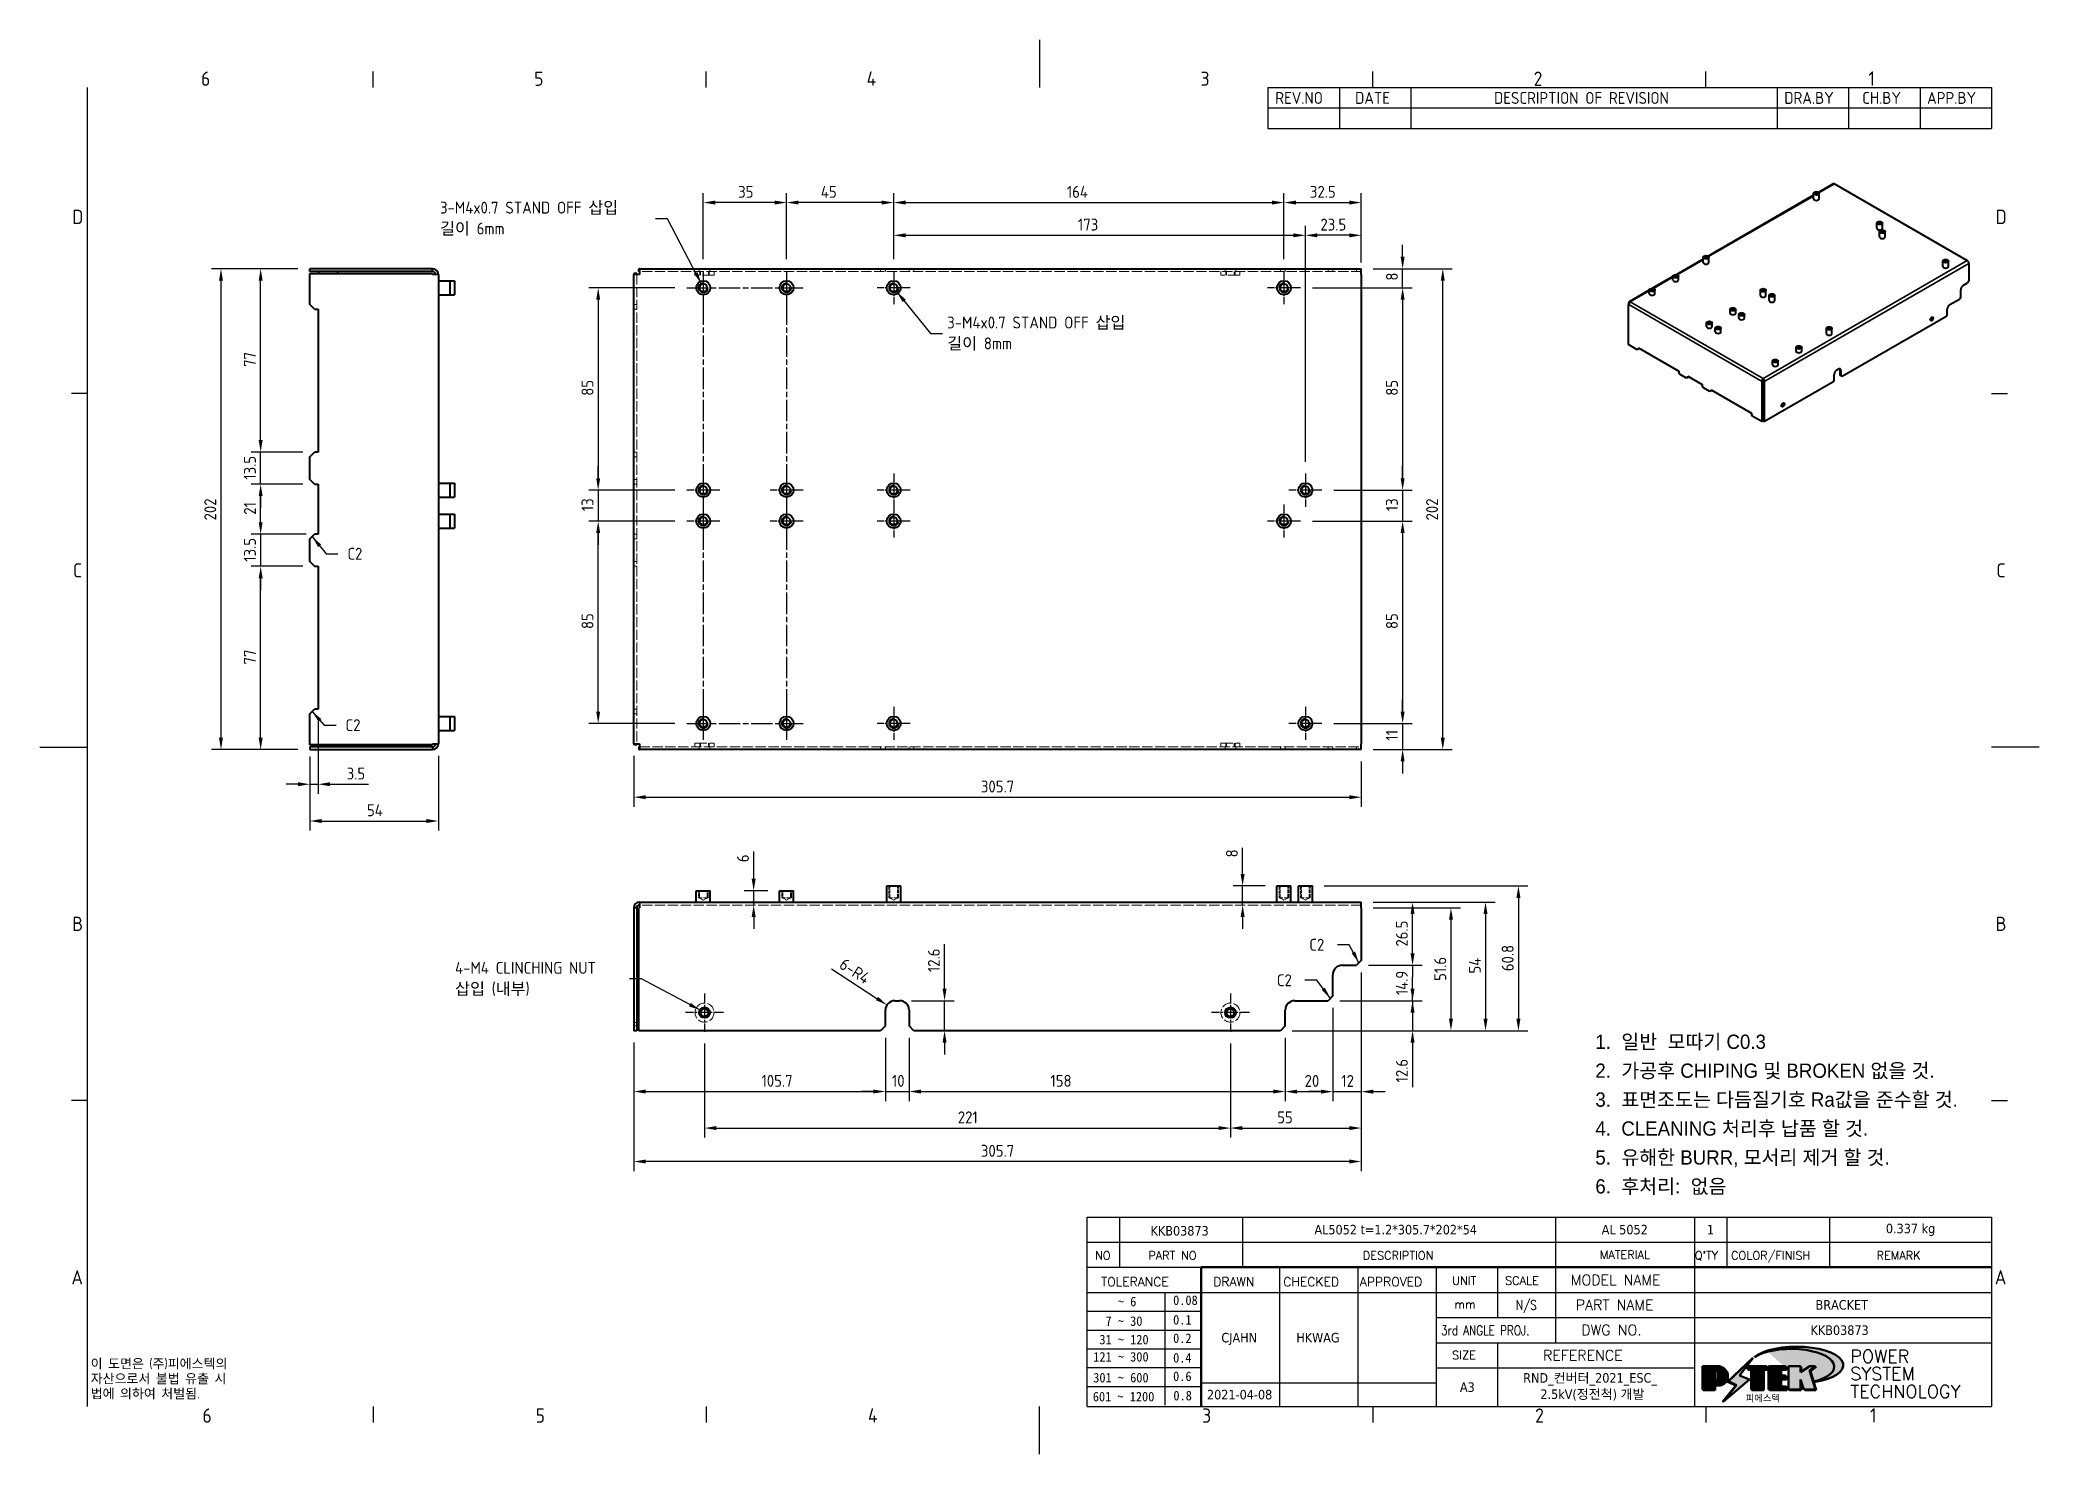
# Model space of a CAD drawing. Header units: millimetres. Extents: x 0 to 840, y 0 to 594.
import ezdxf
from ezdxf.enums import TextEntityAlignment as Align

# ---------------------------------------------------------------- set-up
doc = ezdxf.new("R2010")
doc.units = ezdxf.units.MM
doc.header["$LTSCALE"] = 2
doc.linetypes.add('CHAIN', pattern=[0.3543, 0.2362, -0.0295, 0.0591, -0.0295])
doc.linetypes.add('DASHED', pattern=[0.2067, 0.1654, -0.0413])
doc.layers.get('0').update_dxf_attribs({"color": 3, "lineweight": 25})
for name, color, linetype, lineweight in [('가려진 것(ISO)', 2, 'DASHED', 18), ('가시적인 것(ISO)', 3, 'Continuous', 40), ('가시적인 좁은 것(ISO)', 3, 'Continuous', 35), ('경계(ISO)', 7, 'Continuous', 25), ('기호(ISO)', 5, 'Continuous', 25), ('제목(ISO)', 5, 'Continuous', 50), ('중심 표식(ISO)', 1, 'Continuous', 25), ('중심선(ISO)', 1, 'Continuous', 25), ('치수(ISO)', 2, 'Continuous', 25), ('해치(ISO)', 7, 'Continuous', 18)]:
    doc.layers.add(name, color=color, linetype=linetype, lineweight=lineweight)
doc.styles.add('HAN_291', font='')
doc.styles.add('HAN_370', font='', dxfattribs={"width": 2})
doc.styles.add('ISO Proportional', font='arial.ttf')
doc.styles.add('ISO ProportionalPSTEK', font='isocp.shx')
doc.styles.add('RC_284', font='ROMANC.shx')
doc.styles.add('RC_287', font='ROMANC.shx')
doc.styles.add('RC_292', font='ROMANC.shx')
doc.styles.add('ROMANT_294', font='romant.shx')
doc.styles.add('문자 텍스트_PSTEK_POSCO', font='isocp.shx')
doc.styles.add('치수 텍스트_PSTEK_POSCO', font='isocp.shx')
doc.styles.add('텍스트 스타일198', font='tahoma.ttf')
doc.styles.add('텍스트 스타일333', font='ROMANC.shx', dxfattribs={"width": 0.8})
doc.styles.get('HAN_291').set_extended_font_data('GulimChe')
doc.styles.get('HAN_370').set_extended_font_data('GulimChe')
doc.dimstyles.new('치수_PSTEK_POSCO', dxfattribs={"dimscale": 2, "dimtxt": 2.5, "dimasz": 2.5, "dimexe": 2, "dimexo": 2.5, "dimgap": 1, "dimtad": 1, "dimrnd": 1e-08, "dimdsep": 46, "dimtxsty": '치수 텍스트_PSTEK_POSCO', "dimcen": 0.09, "dimdle": 10, "dimclrd": 7, "dimclre": 7, "dimclrt": 2, "dimadec": 1, "dimazin": 2, "dimtfac": 1, "dimtmove": 0, "dimatfit": 3, "dimfxl": 0, "dimtolj": 1, "dimlwd": -1, "dimlwe": -1, "dimarcsym": 0})
doc.dimstyles.new('치수_PSTEK_POSCO$7', dxfattribs={"dimscale": 2, "dimtxt": 2.5, "dimasz": 2.5, "dimexe": 2, "dimexo": 2.5, "dimgap": 1, "dimtad": 1, "dimrnd": 1e-08, "dimdsep": 46, "dimtxsty": '치수 텍스트_PSTEK_POSCO', "dimcen": 0.09, "dimdle": 10, "dimclrd": 7, "dimclre": 7, "dimclrt": 2, "dimadec": 1, "dimazin": 2, "dimtfac": 1, "dimtmove": 0, "dimatfit": 3, "dimfxl": 0, "dimtolj": 1, "dimlwd": -1, "dimlwe": -1, "dimarcsym": 0})

msp = doc.modelspace()

# ---------------------------------------------------------------- texts
at = {"layer": '기호(ISO)', "color": 2, "char_height": 5, "attachment_point": 4, "line_spacing_factor": 1.05, "style": '치수 텍스트_PSTEK_POSCO'}
for s, insert, width in [('{3-M4x0.7 STAND OFF 삽입\\P길이 6mm}', (168.108, 518.932), 88.55858), ('{3-M4x0.7 STAND OFF 삽입\\P길이 8mm}', (381.216, 470.662), 88.55858), ('{4-M4 CLINCHING NUT \\P삽입 (내부)}', (174.423, 199.578), 71.27783)]:
    msp.add_mtext(s, dxfattribs=dict(at, insert=insert, width=width))
at = {"layer": '기호(ISO)', "color": 2, "char_height": 5, "attachment_point": 4, "style": '치수 텍스트_PSTEK_POSCO'}
for insert in [(129.19, 378.184), (128.394, 306.159), (533.387, 213.933), (519.75, 199.019)]:
    msp.add_mtext('{C2}', dxfattribs=dict(at, insert=insert))
at = {"layer": '기호(ISO)', "color": 7, "insert": (21.29, 39.988), "char_height": 4, "width": 102.48028, "attachment_point": 1, "line_spacing_factor": 0.944221, "style": '문자 텍스트_PSTEK_POSCO'}
msp.add_mtext('{이 도면은 (주)피에스텍의\\P자산으로서 불법 유출 시 \\P법에 의하여 처벌됨.}', dxfattribs=at)

# ---------------------------------------------------------------- blocks, each defined once
blk = doc.blocks.new('경계 Default Border')
at = {"layer": '경계(ISO)'}
for p, q in [((70, 287), (70, 290.4)), ((140, 287), (140, 290.4)), ((280, 287), (280, 290.4)), ((350, 287), (350, 290.4)), ((10, 222.75), (6.6, 222.75)), ((410, 222.75), (413.4, 222.75)), ((10, 74.25), (6.6, 74.25)), ((410, 74.25), (413.4, 74.25)), ((70, 10), (70, 6.6)), ((140, 10), (140, 6.6)), ((280, 10), (280, 6.6)), ((350, 10), (350, 6.6))]:
    blk.add_line(p, q, dxfattribs=at)
at = {"layer": '경계(ISO)', "flags": 128}
for points in [[(210, 297), (210, 287)], [(10, 10), (10, 287)], [(0, 148.5), (10, 148.5)], [(420, 148.5), (410, 148.5)], [(210, 0), (210, 10)]]:
    blk.add_lwpolyline(points, dxfattribs=at)
at = {"layer": '경계(ISO)', "color": 2, "char_height": 3, "attachment_point": 7, "style": '문자 텍스트_PSTEK_POSCO'}
for s, insert in [('6', (33.83, 287.37)), ('5', (103.83, 287.37)), ('4', (173.67, 287.4)), ('3', (243.83, 287.37)), ('2', (313.83, 287.37)), ('1', (384.17, 287.4)), ('D', (6.77, 258.35)), ('D', (410.88, 258.35)), ('C', (6.93, 184.1)), ('C', (411.04, 184.1)), ('B', (6.77, 109.85)), ('B', (410.88, 109.85)), ('A', (6.6, 35.62)), ('A', (410.71, 35.62)), ('6', (34.14, 6.57)), ('5', (104.14, 6.57)), ('4', (173.97, 6.6)), ('3', (244.17, 6.57)), ('2', (314.13, 6.57)), ('1', (384.49, 6.6))]:
    blk.add_mtext(s, dxfattribs=dict(at, insert=insert))
blk = doc.blocks.new('제목 블록 PSTEK')
for color, points in [(252, [(317.22, 17.06), (322.03, 21.63), (322.28, 21.94), (317.05, 16.98), (318.75, 16.19), (316, 12.72), (316.34, 13), (318.92, 16.27)]), (5, [(321.62, 17.42), (319.53, 18.25), (322.45, 22.02), (317.22, 17.06), (318.92, 16.27), (316.17, 12.8)]), (1, [(324.48, 19.61), (325.24, 19.61), (325.24, 20.26), (321.23, 20.26), (321.23, 19.61), (321.98, 19.61), (321.98, 15.34), (324.48, 15.34)]), (252, [(321.98, 19.61), (321.4, 19.61), (321.4, 19.46), (321.98, 19.46)]), (252, [(324.66, 19.46), (325.42, 19.46), (325.42, 20.11), (325.24, 20.11), (325.24, 19.61), (324.48, 19.61), (324.48, 15.34), (322.16, 15.34), (322.16, 15.19), (324.66, 15.19)]), (1, [(329.23, 20.26), (325.66, 20.26), (325.66, 15.34), (329.36, 15.34), (329.36, 15.99), (328.11, 15.99), (328.11, 17.56), (329.23, 17.56), (329.23, 18.26), (328.11, 18.26), (328.11, 19.61), (329.23, 19.61)]), (252, [(328.29, 19.46), (329.41, 19.46), (329.41, 20.11), (329.23, 20.11), (329.23, 19.61), (328.11, 19.61), (328.11, 18.26), (328.29, 18.26)]), (252, [(328.29, 17.42), (329.41, 17.42), (329.41, 18.11), (329.23, 18.11), (329.23, 17.56), (328.11, 17.56), (328.11, 15.99), (328.29, 15.99)]), (1, [(332.33, 20.26), (329.86, 20.26), (329.86, 15.34), (332.33, 15.34), (332.33, 17.43), (333.07, 15.34), (335.49, 15.34), (334.25, 19.31), (335.44, 20.26), (334.31, 20.26), (332.33, 19)]), (252, [(332.51, 16.93), (332.33, 17.43), (332.33, 15.34), (330.04, 15.34), (330.04, 15.19), (332.51, 15.19)]), (252, [(332.51, 20.11), (332.33, 20.11), (332.33, 19), (332.51, 19.11)]), (252, [(335.62, 20.11), (335.25, 20.11), (334.25, 19.31), (335.49, 15.34), (333.2, 15.34), (333.25, 15.19), (335.66, 15.19), (334.43, 19.16)]), (252, [(329.54, 15.85), (329.36, 15.85), (329.36, 15.34), (325.83, 15.34), (325.83, 15.19), (329.54, 15.19)])]:
    blk.add_hatch(color=color).paths.add_polyline_path(points)
h = blk.add_hatch(color=1)
edge = h.paths.add_edge_path(flags=0)
edge.add_line((314.22, 19.61), (314.22, 17))
edge.add_line((314.22, 17), (314.35, 17))
edge.add_arc((314.35, 17.65), 0.651, 270, 360)
edge.add_line((315, 17.65), (315, 18.96))
edge.add_arc((314.35, 18.96), 0.651, 0, 90)
edge.add_line((314.35, 19.61), (314.22, 19.61))
edge = h.paths.add_edge_path()
edge.add_arc((314.98, 18.29), 1.97, 270, 450)
edge.add_line((314.98, 20.26), (311.77, 20.26))
edge.add_line((311.77, 20.26), (311.77, 15.34))
edge.add_line((311.77, 15.34), (314.22, 15.34))
edge.add_line((314.22, 15.34), (314.22, 16.32))
edge.add_line((314.22, 16.32), (314.98, 16.32))
h = blk.add_hatch(color=252)
edge = h.paths.add_edge_path()
edge.add_arc((314.98, 18.29), 1.97, 270, 406.8279)
edge.add_arc((315.16, 18.14), 1.97, -90, 53.561, ccw=False)
edge.add_line((315.16, 16.17), (314.4, 16.17))
edge.add_line((314.4, 16.17), (314.4, 15.19))
edge.add_line((314.4, 15.19), (311.94, 15.19))
edge.add_line((311.94, 15.19), (311.94, 15.34))
edge.add_line((311.94, 15.34), (314.22, 15.34))
edge.add_line((314.22, 15.34), (314.22, 16.32))
edge.add_line((314.22, 16.32), (314.98, 16.32))
h = blk.add_hatch(color=252)
edge = h.paths.add_edge_path()
edge.add_line((314.4, 19.46), (314.53, 19.46))
edge.add_arc((314.53, 18.81), 0.651, 60.4189, 90, ccw=False)
edge.add_arc((314.35, 18.96), 0.651, 39.9699, 90)
edge.add_line((314.35, 19.61), (314.22, 19.61))
edge.add_line((314.22, 19.61), (314.22, 17))
edge.add_line((314.22, 17), (314.35, 17))
edge.add_arc((314.35, 17.65), 0.651, 270, 274.6931)
edge.add_line((314.4, 17), (314.4, 19.46))
at = {"layer": '해치(ISO)'}
h = blk.add_hatch(color=140, dxfattribs=at)
edge = h.paths.add_edge_path()
edge.add_ellipse((330.37, 20.16), major_axis=(9.1, 0), ratio=0.40699, start_angle=301.3098, end_angle=507.7437)
edge.add_ellipse((331.53, 20.46), major_axis=(-9.82, 0), ratio=0.39426, start_angle=111.5121, end_angle=334.4703, ccw=False)
edge.add_line((335.14, 16.86), (335.1, 16.99))
at = {"color": 180}
for p, q in [((182.48, 11.79), (182.48, 51.57)), ((182.48, 51.57), (372.48, 51.57)), ((189.27, 51.57), (189.27, 41.01)), ((215.22, 41.01), (215.22, 51.57)), ((280.88, 51.57), (280.88, 41.01)), ((310.09, 51.57), (310.09, 41.01)), ((316.9, 51.57), (316.9, 41.01)), ((338.46, 51.57), (338.46, 41.01)), ((372.48, 51.57), (372.48, 11.79)), ((182.48, 46.29), (372.48, 46.29)), ((182.48, 41.01), (206.45, 41.01)), ((222.94, 11.79), (222.94, 41.01)), ((239.43, 11.79), (239.43, 41.01)), ((255.92, 11.79), (255.92, 41.01)), ((268.69, 41.01), (268.69, 30.45)), ((280.88, 41.01), (280.88, 25.17)), ((310.09, 41.01), (310.09, 11.79)), ((182.48, 35.73), (206.45, 35.73)), ((198.86, 12.03), (198.86, 35.73)), ((206.45, 35.73), (372.48, 35.73)), ((182.48, 31.78), (206.45, 31.78)), ((255.92, 30.45), (372.48, 30.45)), ((182.48, 27.83), (206.45, 27.83)), ((182.48, 23.88), (206.45, 23.88)), ((255.92, 25.17), (372.48, 25.17)), ((268.69, 25.17), (268.69, 11.79)), ((182.48, 19.93), (206.45, 19.93)), ((255.92, 19.89), (310.09, 19.89)), ((182.48, 15.98), (206.45, 15.98)), ((206.45, 16.74), (255.92, 16.74)), ((182.48, 11.79), (372.48, 11.79))]:
    blk.add_line(p, q, dxfattribs=at)
at = {"color": 7, "lineweight": 50}
for p, q in [((206.45, 11.79), (206.45, 41.01)), ((206.45, 41.01), (372.48, 41.01))]:
    blk.add_line(p, q, dxfattribs=at)
at = {"color": 7}
for p, q in [((322.28, 21.94), (317.05, 16.98)), ((322.45, 22.02), (317.22, 17.06)), ((317.22, 17.06), (322.03, 21.63)), ((319.53, 18.25), (322.45, 22.02)), ((322.03, 21.63), (322.28, 21.94)), ((314.98, 20.26), (311.77, 20.26)), ((311.77, 20.26), (311.77, 15.34)), ((314.98, 20.26), (311.77, 20.26)), ((311.77, 20.26), (311.77, 15.34)), ((314.22, 17), (314.22, 19.61)), ((314.22, 19.61), (314.35, 19.61)), ((314.35, 19.61), (314.22, 19.61)), ((314.22, 19.61), (314.22, 17)), ((314.22, 17), (314.22, 19.61)), ((314.22, 19.61), (314.35, 19.61)), ((314.35, 17), (314.22, 17)), ((314.22, 17), (314.35, 17)), ((314.35, 17), (314.22, 17)), ((314.4, 19.46), (314.53, 19.46)), ((314.4, 17), (314.4, 19.46)), ((315, 18.96), (315, 17.65)), ((315, 18.96), (315, 17.65)), ((316.17, 12.8), (321.62, 17.42)), ((317.05, 16.98), (318.75, 16.19)), ((318.92, 16.27), (317.22, 17.06)), ((317.22, 17.06), (318.92, 16.27)), ((321.62, 17.42), (319.53, 18.25)), ((325.24, 20.26), (321.23, 20.26)), ((321.23, 20.26), (321.23, 19.61)), ((325.24, 20.26), (321.23, 20.26)), ((321.23, 20.26), (321.23, 19.61)), ((321.23, 19.61), (321.98, 19.61)), ((321.23, 19.61), (321.98, 19.61)), ((321.4, 19.61), (321.4, 19.46)), ((321.98, 19.61), (321.4, 19.61)), ((321.4, 19.46), (321.98, 19.46)), ((321.98, 19.61), (321.98, 15.34)), ((321.98, 19.46), (321.98, 19.61)), ((321.98, 19.61), (321.98, 15.34)), ((324.48, 19.61), (325.24, 19.61)), ((324.48, 15.34), (324.48, 19.61)), ((325.24, 19.61), (324.48, 19.61)), ((324.48, 19.61), (324.48, 15.34)), ((324.48, 19.61), (325.24, 19.61)), ((324.48, 15.34), (324.48, 19.61)), ((324.66, 19.46), (325.42, 19.46)), ((324.66, 15.19), (324.66, 19.46)), ((325.24, 19.61), (325.24, 20.26)), ((325.24, 19.61), (325.24, 20.26)), ((325.42, 20.11), (325.24, 20.11)), ((325.24, 20.11), (325.24, 19.61)), ((325.42, 19.46), (325.42, 20.11)), ((329.23, 20.26), (325.66, 20.26)), ((325.66, 20.26), (325.66, 15.34)), ((325.66, 20.26), (325.66, 15.34)), ((329.23, 20.26), (325.66, 20.26)), ((328.11, 18.26), (328.11, 19.61)), ((328.11, 19.61), (329.23, 19.61)), ((329.23, 19.61), (328.11, 19.61)), ((328.11, 19.61), (328.11, 18.26)), ((328.11, 18.26), (328.11, 19.61)), ((328.11, 19.61), (329.23, 19.61)), ((329.23, 18.26), (328.11, 18.26)), ((328.11, 18.26), (328.29, 18.26)), ((329.23, 18.26), (328.11, 18.26)), ((328.11, 17.56), (329.23, 17.56)), ((328.11, 15.99), (328.11, 17.56)), ((329.23, 17.56), (328.11, 17.56)), ((328.11, 17.56), (328.11, 15.99)), ((328.11, 17.56), (329.23, 17.56)), ((328.11, 15.99), (328.11, 17.56)), ((328.29, 18.26), (328.29, 19.46)), ((328.29, 19.46), (329.41, 19.46)), ((328.29, 15.99), (328.29, 17.42)), ((328.29, 17.42), (329.41, 17.42)), ((329.23, 19.61), (329.23, 20.26)), ((329.23, 19.61), (329.23, 20.26)), ((329.41, 20.11), (329.23, 20.11)), ((329.23, 20.11), (329.23, 19.61)), ((329.23, 17.56), (329.23, 18.26)), ((329.23, 17.56), (329.23, 18.26)), ((329.41, 18.11), (329.23, 18.11)), ((329.23, 18.11), (329.23, 17.56)), ((329.41, 19.46), (329.41, 20.11)), ((329.41, 17.42), (329.41, 18.11)), ((332.33, 20.26), (329.86, 20.26)), ((329.86, 20.26), (329.86, 15.34)), ((329.86, 20.26), (329.86, 15.34)), ((332.33, 20.26), (329.86, 20.26)), ((334.31, 20.26), (332.33, 19)), ((332.33, 19), (332.33, 20.26)), ((334.31, 20.26), (332.33, 19)), ((332.33, 19), (332.33, 20.26)), ((332.51, 20.11), (332.33, 20.11)), ((332.33, 20.11), (332.33, 19)), ((332.33, 19), (332.51, 19.11)), ((332.33, 17.43), (333.07, 15.34)), ((332.33, 15.34), (332.33, 17.43)), ((332.51, 16.93), (332.33, 17.43)), ((332.33, 17.43), (332.33, 15.34)), ((332.33, 17.43), (333.07, 15.34)), ((332.33, 15.34), (332.33, 17.43)), ((332.51, 19.11), (332.51, 20.11)), ((332.51, 15.19), (332.51, 16.93)), ((334.25, 19.31), (335.44, 20.26)), ((334.25, 19.31), (335.44, 20.26)), ((335.25, 20.11), (334.25, 19.31)), ((335.49, 15.34), (334.25, 19.31)), ((334.25, 19.31), (335.49, 15.34)), ((335.49, 15.34), (334.25, 19.31)), ((335.44, 20.26), (334.31, 20.26)), ((335.44, 20.26), (334.31, 20.26)), ((334.43, 19.16), (335.62, 20.11)), ((335.66, 15.19), (334.43, 19.16)), ((335.62, 20.11), (335.25, 20.11)), ((345.04, 17.5), (344.99, 17.69)), ((311.77, 15.34), (314.22, 15.34)), ((311.77, 15.34), (314.22, 15.34)), ((314.22, 15.34), (311.94, 15.34)), ((311.94, 15.34), (311.94, 15.19)), ((311.94, 15.19), (314.4, 15.19)), ((314.22, 16.32), (314.98, 16.32)), ((314.22, 15.34), (314.22, 16.32)), ((314.98, 16.32), (314.22, 16.32)), ((314.22, 16.32), (314.22, 15.34)), ((314.22, 16.32), (314.98, 16.32)), ((314.22, 15.34), (314.22, 16.32)), ((314.4, 16.17), (315.16, 16.17)), ((314.4, 15.19), (314.4, 16.17)), ((318.75, 16.19), (316, 12.72)), ((316, 12.72), (316.34, 13)), ((318.92, 16.27), (316.17, 12.8)), ((316.34, 13), (318.92, 16.27)), ((321.98, 15.34), (324.48, 15.34)), ((321.98, 15.34), (324.48, 15.34)), ((324.48, 15.34), (322.16, 15.34)), ((322.16, 15.34), (322.16, 15.19)), ((322.16, 15.19), (324.66, 15.19)), ((325.66, 15.34), (329.36, 15.34)), ((325.66, 15.34), (329.36, 15.34)), ((329.36, 15.34), (325.83, 15.34)), ((325.83, 15.34), (325.83, 15.19)), ((325.83, 15.19), (329.54, 15.19)), ((329.36, 15.99), (328.11, 15.99)), ((328.11, 15.99), (328.29, 15.99)), ((329.36, 15.99), (328.11, 15.99)), ((329.36, 15.34), (329.36, 15.99)), ((329.36, 15.34), (329.36, 15.99)), ((329.54, 15.85), (329.36, 15.85)), ((329.36, 15.85), (329.36, 15.34)), ((329.54, 15.19), (329.54, 15.85)), ((329.86, 15.34), (332.33, 15.34)), ((329.86, 15.34), (332.33, 15.34)), ((332.33, 15.34), (330.04, 15.34)), ((330.04, 15.34), (330.04, 15.19)), ((330.04, 15.19), (332.51, 15.19)), ((333.07, 15.34), (335.49, 15.34)), ((333.07, 15.34), (335.49, 15.34)), ((335.49, 15.34), (333.2, 15.34)), ((333.2, 15.34), (333.25, 15.19)), ((333.25, 15.19), (335.66, 15.19))]:
    blk.add_line(p, q, dxfattribs=at)
at = {"color": 5}
for p, q in [((322.45, 22.02), (317.22, 17.06)), ((319.53, 18.25), (322.45, 22.02)), ((316.17, 12.8), (321.62, 17.42)), ((317.22, 17.06), (318.92, 16.27)), ((321.62, 17.42), (319.53, 18.25)), ((318.92, 16.27), (316.17, 12.8))]:
    blk.add_line(p, q, dxfattribs=at)
at = {"color": 1}
for p, q in [((314.98, 20.26), (311.77, 20.26)), ((311.77, 20.26), (311.77, 15.34)), ((314.22, 17), (314.22, 19.61)), ((314.22, 19.61), (314.35, 19.61)), ((314.35, 17), (314.22, 17)), ((315, 18.96), (315, 17.65)), ((325.24, 20.26), (321.23, 20.26)), ((321.23, 20.26), (321.23, 19.61)), ((321.23, 19.61), (321.98, 19.61)), ((321.98, 19.61), (321.98, 15.34)), ((324.48, 19.61), (325.24, 19.61)), ((324.48, 15.34), (324.48, 19.61)), ((325.24, 19.61), (325.24, 20.26)), ((329.23, 20.26), (325.66, 20.26)), ((325.66, 20.26), (325.66, 15.34)), ((328.11, 18.26), (328.11, 19.61)), ((328.11, 19.61), (329.23, 19.61)), ((329.23, 18.26), (328.11, 18.26)), ((328.11, 17.56), (329.23, 17.56)), ((328.11, 15.99), (328.11, 17.56)), ((329.23, 19.61), (329.23, 20.26)), ((329.23, 17.56), (329.23, 18.26)), ((332.33, 20.26), (329.86, 20.26)), ((329.86, 20.26), (329.86, 15.34)), ((334.31, 20.26), (332.33, 19)), ((332.33, 19), (332.33, 20.26)), ((332.33, 17.43), (333.07, 15.34)), ((332.33, 15.34), (332.33, 17.43)), ((334.25, 19.31), (335.44, 20.26)), ((335.49, 15.34), (334.25, 19.31)), ((335.44, 20.26), (334.31, 20.26)), ((311.77, 15.34), (314.22, 15.34)), ((314.22, 16.32), (314.98, 16.32)), ((314.22, 15.34), (314.22, 16.32)), ((321.98, 15.34), (324.48, 15.34)), ((325.66, 15.34), (329.36, 15.34)), ((329.36, 15.99), (328.11, 15.99)), ((329.36, 15.34), (329.36, 15.99)), ((329.86, 15.34), (332.33, 15.34)), ((333.07, 15.34), (335.49, 15.34))]:
    blk.add_line(p, q, dxfattribs=at)
at = {"color": 7}
for centre, radius, start, end in [((314.35, 18.96), 0.651, 0, 90), ((314.35, 18.96), 0.651, 39.9699, 90), ((314.35, 18.96), 0.651, 0, 90), ((314.35, 17.65), 0.651, 270, 0), ((314.35, 17.65), 0.651, 270, 0), ((314.35, 17.65), 0.651, 270, 274.6931), ((314.53, 18.81), 0.651, 60.4189, 90), ((314.98, 18.29), 1.97, 270, 90), ((314.98, 18.29), 1.97, 270, 90), ((314.98, 18.29), 1.97, 270, 46.8279), ((315.16, 18.14), 1.97, 270, 53.561)]:
    blk.add_arc(centre, radius, start, end, dxfattribs=at)
at = {"color": 1}
for centre, radius, start, end in [((314.35, 18.96), 0.651, 0, 90), ((314.35, 17.65), 0.651, 270, 0), ((314.98, 18.29), 1.97, 270, 90)]:
    blk.add_arc(centre, radius, start, end, dxfattribs=at)
at = {"layer": '제목(ISO)', "lineweight": 18}
blk.add_line((182.48, 35.73), (182.48, 11.79), dxfattribs=at)
at = {"layer": '제목(ISO)'}
for p, q in [((322.28, 21.94), (317.05, 16.98)), ((322.45, 22.02), (317.22, 17.06)), ((317.22, 17.06), (322.03, 21.63)), ((319.53, 18.25), (322.45, 22.02)), ((322.03, 21.63), (322.28, 21.94)), ((314.98, 20.26), (311.77, 20.26)), ((311.77, 20.26), (311.77, 15.34)), ((314.22, 17), (314.22, 19.61)), ((314.22, 19.61), (314.35, 19.61)), ((314.35, 19.61), (314.22, 19.61)), ((314.22, 19.61), (314.22, 17)), ((314.35, 17), (314.22, 17)), ((314.22, 17), (314.35, 17)), ((314.4, 19.46), (314.53, 19.46)), ((314.4, 17), (314.4, 19.46)), ((315, 18.96), (315, 17.65)), ((316.17, 12.8), (321.62, 17.42)), ((317.05, 16.98), (318.75, 16.19)), ((317.22, 17.06), (318.92, 16.27)), ((318.92, 16.27), (317.22, 17.06)), ((321.62, 17.42), (319.53, 18.25)), ((325.24, 20.26), (321.23, 20.26)), ((321.23, 20.26), (321.23, 19.61)), ((321.23, 19.61), (321.98, 19.61)), ((321.98, 19.61), (321.4, 19.61)), ((321.4, 19.61), (321.4, 19.46)), ((321.4, 19.46), (321.98, 19.46)), ((321.98, 19.61), (321.98, 15.34)), ((321.98, 19.46), (321.98, 19.61)), ((324.48, 19.61), (325.24, 19.61)), ((324.48, 15.34), (324.48, 19.61)), ((325.24, 19.61), (324.48, 19.61)), ((324.48, 19.61), (324.48, 15.34)), ((324.66, 19.46), (325.42, 19.46)), ((324.66, 15.19), (324.66, 19.46)), ((325.24, 19.61), (325.24, 20.26)), ((325.42, 20.11), (325.24, 20.11)), ((325.24, 20.11), (325.24, 19.61)), ((325.42, 19.46), (325.42, 20.11)), ((329.23, 20.26), (325.66, 20.26)), ((325.66, 20.26), (325.66, 15.34)), ((328.11, 18.26), (328.11, 19.61)), ((328.11, 19.61), (329.23, 19.61)), ((329.23, 19.61), (328.11, 19.61)), ((328.11, 19.61), (328.11, 18.26)), ((329.23, 18.26), (328.11, 18.26)), ((328.11, 18.26), (328.29, 18.26)), ((328.11, 15.99), (328.11, 17.56)), ((328.11, 17.56), (329.23, 17.56)), ((329.23, 17.56), (328.11, 17.56)), ((328.11, 17.56), (328.11, 15.99)), ((328.29, 19.46), (329.41, 19.46)), ((328.29, 18.26), (328.29, 19.46)), ((328.29, 17.42), (329.41, 17.42)), ((328.29, 15.99), (328.29, 17.42)), ((329.23, 19.61), (329.23, 20.26)), ((329.41, 20.11), (329.23, 20.11)), ((329.23, 20.11), (329.23, 19.61)), ((329.23, 17.56), (329.23, 18.26)), ((329.41, 18.11), (329.23, 18.11)), ((329.23, 18.11), (329.23, 17.56)), ((329.41, 19.46), (329.41, 20.11)), ((329.41, 17.42), (329.41, 18.11)), ((332.33, 20.26), (329.86, 20.26)), ((329.86, 20.26), (329.86, 15.34)), ((334.31, 20.26), (332.33, 19)), ((332.33, 19), (332.33, 20.26)), ((332.51, 20.11), (332.33, 20.11)), ((332.33, 20.11), (332.33, 19)), ((332.33, 19), (332.51, 19.11)), ((332.33, 15.34), (332.33, 17.43)), ((332.33, 17.43), (333.07, 15.34)), ((332.51, 16.93), (332.33, 17.43)), ((332.33, 17.43), (332.33, 15.34)), ((332.51, 19.11), (332.51, 20.11)), ((332.51, 15.19), (332.51, 16.93)), ((334.25, 19.31), (335.44, 20.26)), ((335.25, 20.11), (334.25, 19.31)), ((335.49, 15.34), (334.25, 19.31)), ((334.25, 19.31), (335.49, 15.34)), ((335.44, 20.26), (334.31, 20.26)), ((334.43, 19.16), (335.62, 20.11)), ((335.66, 15.19), (334.43, 19.16)), ((335.62, 20.11), (335.25, 20.11)), ((311.77, 15.34), (314.22, 15.34)), ((314.22, 15.34), (311.94, 15.34)), ((311.94, 15.34), (311.94, 15.19)), ((311.94, 15.19), (314.4, 15.19)), ((314.22, 15.34), (314.22, 16.32)), ((314.22, 16.32), (314.98, 16.32)), ((314.98, 16.32), (314.22, 16.32)), ((314.22, 16.32), (314.22, 15.34)), ((314.4, 15.19), (314.4, 16.17)), ((314.4, 16.17), (315.16, 16.17)), ((318.75, 16.19), (316, 12.72)), ((316, 12.72), (316.34, 13)), ((318.92, 16.27), (316.17, 12.8)), ((316.34, 13), (318.92, 16.27)), ((321.98, 15.34), (324.48, 15.34)), ((324.48, 15.34), (322.16, 15.34)), ((322.16, 15.34), (322.16, 15.19)), ((322.16, 15.19), (324.66, 15.19)), ((325.66, 15.34), (329.36, 15.34)), ((329.36, 15.34), (325.83, 15.34)), ((325.83, 15.34), (325.83, 15.19)), ((325.83, 15.19), (329.54, 15.19)), ((329.36, 15.99), (328.11, 15.99)), ((328.11, 15.99), (328.29, 15.99)), ((329.36, 15.34), (329.36, 15.99)), ((329.54, 15.85), (329.36, 15.85)), ((329.36, 15.85), (329.36, 15.34)), ((329.54, 15.19), (329.54, 15.85)), ((329.86, 15.34), (332.33, 15.34)), ((332.33, 15.34), (330.04, 15.34)), ((330.04, 15.34), (330.04, 15.19)), ((330.04, 15.19), (332.51, 15.19)), ((333.07, 15.34), (335.49, 15.34)), ((335.49, 15.34), (333.2, 15.34)), ((333.2, 15.34), (333.25, 15.19)), ((333.25, 15.19), (335.66, 15.19))]:
    blk.add_line(p, q, dxfattribs=at)
at = {"layer": '제목(ISO)', "color": 4}
blk.add_line((335.14, 16.86), (335.1, 16.99), dxfattribs=at)
at = {"layer": '제목(ISO)'}
for centre, radius, start, end in [((314.35, 18.96), 0.651, 0, 90), ((314.35, 18.96), 0.651, 39.9699, 90), ((314.35, 17.65), 0.651, 270, 0), ((314.35, 17.65), 0.651, 270, 274.6931), ((314.53, 18.81), 0.651, 60.4189, 90), ((314.98, 18.29), 1.97, 46.8279, 90), ((314.98, 18.29), 1.97, 270, 46.8279), ((314.98, 18.29), 1.97, 270, 46.8279), ((315.16, 18.14), 1.97, 270, 53.561)]:
    blk.add_arc(centre, radius, start, end, dxfattribs=at)
at = {"layer": '제목(ISO)', "color": 4}
for centre, major_axis, ratio, start_param, end_param in [((331.53, 20.46), (9.82, 0), 0.39426, 5.087845, 8.9792), ((330.37, 20.16), (9.1, 0), 0.40699, 5.258849, 8.861799)]:
    blk.add_ellipse(centre, major_axis=major_axis, ratio=ratio, start_param=start_param, end_param=end_param, dxfattribs=at)
at = {"color": 2}
for s, height, style, p in [('NO', 1.742, 'RC_284', (184.14, 42.62)), ('PART NO', 1.742, 'RC_284', (195.34, 42.62)), ('DESCRIPTION', 1.7424, 'RC_284', (240.4, 42.62)), ("Q'TY", 1.742, 'RC_284', (310.14, 42.62)), ('COLOR/FINISH', 1.7424, 'RC_284', (317.77, 42.62)), ('REMARK', 1.742, 'RC_284', (348.35, 42.62)), (' TOLERANCE', 1.9, 'RC_287', (184.09, 37.01)), ('DRAWN', 1.9, 'RC_287', (208.98, 37.01)), ('CHECKED', 1.9, 'RC_287', (223.69, 37.01)), ('APPROVED', 1.9, 'RC_287', (239.78, 37.01)), ('UNIT', 1.742, 'RC_284', (259.17, 37.34)), ('SCALE', 1.742, 'RC_284', (270.29, 37.34)), ('MODEL NAME', 2.178, 'RC_292', (284.1, 37.25)), ('    ~ 6', 2, 'HAN_291', (183.77, 32.82)), ('0.08', 2, 'HAN_291', (200.55, 33.1)), ('PART NAME', 2.178, 'RC_292', (285.14, 32.03)), ('  7 ~ 30', 2, 'HAN_291', (183.77, 28.71)), ('0.1', 2, 'HAN_291', (200.55, 28.99)), ('mm', 1.742, 'RC_284', (259.65, 32.35)), (' 31 ~ 120', 2, 'HAN_291', (183.77, 24.83)), ('0.2', 2, 'HAN_291', (200.55, 25.11)), (' DWG NO.', 2.178, 'RC_292', (284.81, 26.75)), ('121 ~ 300', 2, 'HAN_291', (183.77, 21.21)), ('0.4', 2, 'HAN_291', (200.55, 21)), ('SIZE', 1.742, 'RC_284', (259.17, 21.69)), ('REFERENCE', 2.178, 'RC_292', (278.27, 21.43)), ('301 ~ 600', 2, 'HAN_291', (183.77, 16.83)), ('0.6', 2, 'HAN_291', (200.55, 17.12)), ('601 ~ 1200', 2, 'HAN_291', (183.68, 12.85)), ('0.8', 2, 'HAN_291', (200.61, 13.06))]:
    blk.add_text(s, height=height, dxfattribs=dict(at, style=style)).set_placement(p)
at = {"color": 2, "style": 'RC_284'}
blk.add_text('MATERIAL', height=1.742, dxfattribs=at).set_placement((295.48, 43.65), align=Align.MIDDLE_CENTER)
at = {"color": 7, "style": '텍스트 스타일333', "width": 0.8}
blk.add_text('N/S', height=2, dxfattribs=at).set_placement((274.78, 33.09), align=Align.MIDDLE_CENTER)
at = {"color": 2, "style": '텍스트 스타일333', "width": 0.8}
blk.add_text('3rd ANGLE PROJ.', height=2, dxfattribs=at).set_placement((256.84, 26.76))
at = {"color": 7, "style": 'ROMANT_294'}
for s, p in [('POWER', (342.83, 20.97)), ('SYSTEM', (342.83, 17.33)), ('TECHNOLOGY', (342.83, 13.57))]:
    blk.add_text(s, height=2.7, dxfattribs=at).set_placement(p)
at = {"color": 7, "insert": (320.85, 14.21), "char_height": 1.4, "attachment_point": 1, "line_spacing_factor": 0.332, "style": 'HAN_370'}
blk.add_mtext('\\fHY견고딕|b0|i0;\\H1.4000;피에스텍', dxfattribs=at)
at = {"layer": '제목(ISO)', "color": 7, "style": '텍스트 스타일198'}
for tag, p in [('질량\\P3;_001', (350.3, 48.16)), ('부품_번호_001', (195.81, 47.68)), ('설명_001', (230.25, 47.92)), ('재질_001', (290.6, 47.93)), ("3._Q'TY_001", (312.71, 47.92)), ('제목_001', (335.53, 32.12)), ('설계자_001', (210.68, 25.23)), ('점검자_001', (226.43, 25.23)), ('부품_번호_001', (334.47, 26.81)), ('시트_크기_001', (260.81, 14.84)), ('프로젝트_001', (274.1, 16.78)), ('작성_날짜_001', (207.67, 13.27)), ('프로젝트_002', (277.71, 13.36))]:
    blk.add_attdef(tag, p, '', height=2, dxfattribs=at)
for tag, p in [('4._COLOR', (327.68, 48.93)), ('1._MODEL_NAME', (341.23, 38.37)), ('엔지니어링_승인자', (247.67, 26.23)), ('점검_날짜', (231.18, 14.27)), ('엔지니어링_승인_날짜', (247.67, 14.27))]:
    blk.add_attdef(tag, text='', height=2, dxfattribs=at).set_placement(p, align=Align.MIDDLE_CENTER)
blk = doc.blocks.new('리비전 내역')
at = {"layer": '기호(ISO)'}
for p, q in [((258, 287), (410, 287)), ((258, 287), (258, 282.72)), ((273, 287), (273, 282.72)), ((288, 287), (288, 282.72)), ((365, 287), (365, 282.72)), ((380, 287), (380, 282.72)), ((395, 287), (395, 282.72)), ((410, 287), (410, 282.72)), ((258, 282.72), (410, 282.72)), ((258, 282.72), (258, 278.44)), ((273, 282.72), (273, 278.44)), ((288, 282.72), (288, 278.44)), ((365, 282.72), (365, 278.44)), ((380, 282.72), (380, 278.44)), ((395, 282.72), (395, 278.44)), ((410, 282.72), (410, 278.44)), ((258, 278.44), (410, 278.44))]:
    blk.add_line(p, q, dxfattribs=at)
at = {"layer": '기호(ISO)', "color": 2, "char_height": 2.5, "attachment_point": 7, "style": 'ISO ProportionalPSTEK'}
for s, insert in [('REV.NO', (259.53, 283.58)), ('DATE', (276.31, 283.58)), ('DESCRIPTION OF REVISION', (305.51, 283.58)), ('DRA.BY', (366.48, 283.58)), ('CH.BY', (382.86, 283.58)), ('APP.BY', (396.48, 283.58))]:
    blk.add_mtext(s, dxfattribs=dict(at, insert=insert))
blk = doc.blocks.new('주석-판금')
at = {"layer": '기호(ISO)', "color": 2, "insert": (-40.78, 16.75), "char_height": 3, "width": 116.6778, "attachment_point": 1, "line_spacing_factor": 1.214608, "style": 'ISO Proportional'}
blk.add_mtext('\\f굴림|b0|i0;\\H3.0000;1.  일반  모따기 C0.3\\P2.  가공후 CHIPING 및 BROKEN 없을 것.\\P3.  표면조도는 다듬질기호 Ra값을 준수할 것.\\P4.  CLEANING 처리후 납품 할 것.\\P5.  유해한 BURR, 모서리 제거 할 것.\\P6.  후처리:  없음', dxfattribs=at)
blk = doc.blocks.new('*D22')
at = {"layer": 'Defpoints', "color": 0}
for p in [(249.53, 298.31), (555.23, 295.91), (555.23, 275.91)]:
    blk.add_point(p, dxfattribs=at)
at = {"layer": '치수(ISO)', "color": 7}
for p, q in [((249.53, 293.31), (249.53, 271.91)), ((555.23, 290.91), (555.23, 271.91)), ((254.53, 275.91), (550.23, 275.91))]:
    blk.add_line(p, q, dxfattribs=at)
for points in [[(254.53, 276.74), (254.53, 275.07), (249.53, 275.91)], [(550.23, 276.74), (550.23, 275.07), (555.23, 275.91)]]:
    blk.add_solid(points, dxfattribs=at)
at = {"layer": '치수(ISO)', "color": 2, "insert": (395.38, 280.41), "char_height": 5, "attachment_point": 4, "style": '치수 텍스트_PSTEK_POSCO'}
blk.add_mtext('\\A1;305.7', dxfattribs=at)
blk = doc.blocks.new('*D23')
at = {"layer": 'Defpoints', "color": 0}
for p in [(313.73, 525.71), (313.73, 496.86), (358.73, 496.86)]:
    blk.add_point(p, dxfattribs=at)
at = {"layer": '치수(ISO)', "color": 7}
for p, q in [((313.73, 501.86), (313.73, 529.71)), ((358.73, 501.86), (358.73, 529.71)), ((353.73, 525.71), (318.73, 525.71))]:
    blk.add_line(p, q, dxfattribs=at)
for points in [[(318.73, 526.54), (318.73, 524.87), (313.73, 525.71)], [(353.73, 526.54), (353.73, 524.87), (358.73, 525.71)]]:
    blk.add_solid(points, dxfattribs=at)
at = {"layer": '치수(ISO)', "color": 2, "insert": (328.13, 530.21), "char_height": 5, "attachment_point": 4, "style": '치수 텍스트_PSTEK_POSCO'}
blk.add_mtext('\\A1;45', dxfattribs=at)
blk = doc.blocks.new('*D24')
at = {"layer": 'Defpoints', "color": 0}
for p in [(555.23, 497.91), (589.46, 497.91), (555.23, 295.91)]:
    blk.add_point(p, dxfattribs=at)
at = {"layer": '치수(ISO)', "color": 7}
for p, q in [((560.23, 497.91), (593.46, 497.91)), ((589.46, 300.91), (589.46, 492.91)), ((560.23, 295.91), (593.46, 295.91))]:
    blk.add_line(p, q, dxfattribs=at)
for points in [[(588.62, 492.91), (590.29, 492.91), (589.46, 497.91)], [(588.62, 300.91), (590.29, 300.91), (589.46, 295.91)]]:
    blk.add_solid(points, dxfattribs=at)
at = {"layer": '치수(ISO)', "color": 2, "insert": (584.95, 392.19), "char_height": 5, "attachment_point": 4, "rotation": 90, "style": '치수 텍스트_PSTEK_POSCO'}
blk.add_mtext('\\A1;202', dxfattribs=at)
blk = doc.blocks.new('*D25')
at = {"layer": 'Defpoints', "color": 0}
for p in [(534.68, 238.62), (521.23, 177.82), (621.24, 177.82)]:
    blk.add_point(p, dxfattribs=at)
at = {"layer": '치수(ISO)', "color": 7}
for p, q in [((539.68, 238.62), (625.24, 238.62)), ((621.24, 233.62), (621.24, 182.82)), ((526.23, 177.82), (625.24, 177.82))]:
    blk.add_line(p, q, dxfattribs=at)
for points in [[(620.41, 233.62), (622.08, 233.62), (621.24, 238.62)], [(620.41, 182.82), (622.08, 182.82), (621.24, 177.82)]]:
    blk.add_solid(points, dxfattribs=at)
at = {"layer": '치수(ISO)', "color": 2, "insert": (616.74, 202.82), "char_height": 5, "attachment_point": 4, "rotation": 90, "style": '치수 텍스트_PSTEK_POSCO'}
blk.add_mtext('\\A1;60.8', dxfattribs=at)
blk = doc.blocks.new('*D26')
at = {"layer": 'Defpoints', "color": 0}
for p in [(249.53, 177.82), (355.23, 179.82), (355.23, 152.27)]:
    blk.add_point(p, dxfattribs=at)
at = {"layer": '치수(ISO)', "color": 7}
for p, q in [((249.53, 172.82), (249.53, 148.27)), ((355.23, 174.82), (355.23, 148.27)), ((254.53, 152.27), (350.23, 152.27))]:
    blk.add_line(p, q, dxfattribs=at)
for points in [[(254.53, 153.1), (254.53, 151.44), (249.53, 152.27)], [(350.23, 153.1), (350.23, 151.44), (355.23, 152.27)]]:
    blk.add_solid(points, dxfattribs=at)
at = {"layer": '치수(ISO)', "color": 2, "insert": (303.18, 156.77), "char_height": 5, "attachment_point": 4, "style": '치수 텍스트_PSTEK_POSCO'}
blk.add_mtext('\\A1;105.7', dxfattribs=at)
blk = doc.blocks.new('*D27')
at = {"layer": 'Defpoints', "color": 0}
for p in [(355.23, 179.82), (365.23, 179.82), (365.23, 152.27)]:
    blk.add_point(p, dxfattribs=at)
at = {"layer": '치수(ISO)', "color": 7}
for p, q in [((355.23, 174.82), (355.23, 148.27)), ((365.23, 174.82), (365.23, 148.27)), ((350.23, 152.27), (345.23, 152.27)), ((355.23, 152.27), (365.23, 152.27)), ((370.23, 152.27), (375.23, 152.27))]:
    blk.add_line(p, q, dxfattribs=at)
for points in [[(350.23, 153.1), (350.23, 151.44), (355.23, 152.27)], [(370.23, 153.1), (370.23, 151.44), (365.23, 152.27)]]:
    blk.add_solid(points, dxfattribs=at)
at = {"layer": '치수(ISO)', "color": 2, "insert": (357.98, 156.77), "char_height": 5, "attachment_point": 4, "style": '치수 텍스트_PSTEK_POSCO'}
blk.add_mtext('\\A1;10', dxfattribs=at)
blk = doc.blocks.new('*D28')
at = {"layer": 'Defpoints', "color": 0}
for p in [(365.23, 179.82), (523.23, 179.82), (523.23, 152.27)]:
    blk.add_point(p, dxfattribs=at)
at = {"layer": '치수(ISO)', "color": 7}
for p, q in [((365.23, 174.82), (365.23, 148.27)), ((523.23, 174.82), (523.23, 148.27)), ((370.23, 152.27), (518.23, 152.27))]:
    blk.add_line(p, q, dxfattribs=at)
for points in [[(370.23, 153.1), (370.23, 151.44), (365.23, 152.27)], [(518.23, 153.1), (518.23, 151.44), (523.23, 152.27)]]:
    blk.add_solid(points, dxfattribs=at)
at = {"layer": '치수(ISO)', "color": 2, "insert": (424.58, 156.77), "char_height": 5, "attachment_point": 4, "style": '치수 텍스트_PSTEK_POSCO'}
blk.add_mtext('\\A1;158', dxfattribs=at)
blk = doc.blocks.new('*D29')
at = {"layer": 'Defpoints', "color": 0}
for p in [(543.23, 192.42), (523.23, 179.82), (543.23, 152.22)]:
    blk.add_point(p, dxfattribs=at)
at = {"layer": '치수(ISO)', "color": 7}
for p, q in [((543.23, 187.42), (543.23, 148.22)), ((523.23, 174.82), (523.23, 148.22)), ((528.23, 152.22), (538.23, 152.22))]:
    blk.add_line(p, q, dxfattribs=at)
for points in [[(528.23, 153.05), (528.23, 151.39), (523.23, 152.22)], [(538.23, 153.05), (538.23, 151.39), (543.23, 152.22)]]:
    blk.add_solid(points, dxfattribs=at)
at = {"layer": '치수(ISO)', "color": 2, "insert": (531.41, 156.72), "char_height": 5, "attachment_point": 4, "style": '치수 텍스트_PSTEK_POSCO'}
blk.add_mtext('\\A1;20', dxfattribs=at)
blk = doc.blocks.new('*D30')
at = {"layer": 'Defpoints', "color": 0}
for p in [(555.23, 207.32), (249.53, 177.82), (249.53, 122.87)]:
    blk.add_point(p, dxfattribs=at)
at = {"layer": '치수(ISO)', "color": 7}
for p, q in [((555.23, 202.32), (555.23, 118.87)), ((249.53, 172.82), (249.53, 118.87)), ((550.23, 122.87), (254.53, 122.87))]:
    blk.add_line(p, q, dxfattribs=at)
for points in [[(254.53, 123.7), (254.53, 122.03), (249.53, 122.87)], [(550.23, 123.7), (550.23, 122.03), (555.23, 122.87)]]:
    blk.add_solid(points, dxfattribs=at)
at = {"layer": '치수(ISO)', "color": 2, "insert": (395.38, 127.37), "char_height": 5, "attachment_point": 4, "style": '치수 텍스트_PSTEK_POSCO'}
blk.add_mtext('\\A1;305.7', dxfattribs=at)
blk = doc.blocks.new('*D31')
at = {"layer": 'Defpoints', "color": 0}
for p in [(361.23, 190.42), (367.23, 177.82), (380.11, 177.82)]:
    blk.add_point(p, dxfattribs=at)
at = {"layer": '치수(ISO)', "color": 7}
for p, q in [((380.11, 195.42), (380.11, 214.16)), ((366.23, 190.42), (384.11, 190.42)), ((380.11, 177.82), (380.11, 190.42)), ((380.11, 172.82), (380.11, 167.82))]:
    blk.add_line(p, q, dxfattribs=at)
for points in [[(379.28, 195.42), (380.94, 195.42), (380.11, 190.42)], [(379.28, 172.82), (380.94, 172.82), (380.11, 177.82)]]:
    blk.add_solid(points, dxfattribs=at)
at = {"layer": '치수(ISO)', "color": 2, "insert": (375.61, 202.42), "char_height": 5, "attachment_point": 4, "rotation": 90, "style": '치수 텍스트_PSTEK_POSCO'}
blk.add_mtext('\\A1;12.6', dxfattribs=at)
blk = doc.blocks.new('*D32')
at = {"layer": 'Defpoints', "color": 0}
for p in [(541.23, 190.42), (521.23, 177.82), (576.76, 177.82)]:
    blk.add_point(p, dxfattribs=at)
at = {"layer": '치수(ISO)', "color": 7}
for p, q in [((576.76, 195.42), (576.76, 200.42)), ((546.23, 190.42), (580.76, 190.42)), ((576.76, 190.42), (576.76, 177.82)), ((526.23, 177.82), (580.76, 177.82)), ((576.76, 172.82), (576.76, 154.07))]:
    blk.add_line(p, q, dxfattribs=at)
for points in [[(575.93, 195.42), (577.6, 195.42), (576.76, 190.42)], [(575.93, 172.82), (577.6, 172.82), (576.76, 177.82)]]:
    blk.add_solid(points, dxfattribs=at)
at = {"layer": '치수(ISO)', "color": 2, "insert": (572.26, 156.07), "char_height": 5, "attachment_point": 4, "rotation": 90, "style": '치수 텍스트_PSTEK_POSCO'}
blk.add_mtext('\\A1;12.6', dxfattribs=at)
blk = doc.blocks.new('*D33')
at = {"layer": 'Defpoints', "color": 0}
for p in [(355.89, 188.61), (359.23, 186.42)]:
    blk.add_point(p, dxfattribs=at)
at = {"layer": '치수(ISO)', "color": 7}
blk.add_line((332.65, 203.87), (351.71, 191.36), dxfattribs=at)
blk.add_solid([(352.16, 192.05), (351.25, 190.66), (355.89, 188.61)], dxfattribs=at)
at = {"layer": '치수(ISO)', "color": 2, "insert": (336.79, 206.53), "char_height": 5, "attachment_point": 4, "rotation": 326.71496, "style": '치수 텍스트_PSTEK_POSCO'}
blk.add_mtext('\\A1;6-R4', dxfattribs=at)
blk = doc.blocks.new('*D34')
at = {"layer": 'Defpoints', "color": 0}
for p in [(555.23, 229.42), (521.23, 177.82), (592.89, 177.82)]:
    blk.add_point(p, dxfattribs=at)
at = {"layer": '치수(ISO)', "color": 7}
for p, q in [((560.23, 229.42), (596.89, 229.42)), ((592.89, 224.42), (592.89, 182.82)), ((526.23, 177.82), (596.89, 177.82))]:
    blk.add_line(p, q, dxfattribs=at)
for points in [[(592.06, 224.42), (593.73, 224.42), (592.89, 229.42)], [(592.06, 182.82), (593.73, 182.82), (592.89, 177.82)]]:
    blk.add_solid(points, dxfattribs=at)
at = {"layer": '치수(ISO)', "color": 2, "insert": (588.39, 198.74), "char_height": 5, "attachment_point": 4, "rotation": 90, "style": '치수 텍스트_PSTEK_POSCO'}
blk.add_mtext('\\A1;51.6', dxfattribs=at)
blk = doc.blocks.new('*D35')
at = {"layer": 'Defpoints', "color": 0}
for p in [(553.23, 205.32), (576.76, 205.32), (541.23, 190.42)]:
    blk.add_point(p, dxfattribs=at)
at = {"layer": '치수(ISO)', "color": 7}
for p, q in [((576.76, 210.32), (576.76, 215.32)), ((558.23, 205.32), (580.76, 205.32)), ((576.76, 205.32), (576.76, 200.32)), ((576.76, 195.42), (576.76, 200.32)), ((576.76, 190.42), (576.76, 195.42)), ((546.23, 190.42), (580.76, 190.42)), ((576.76, 185.42), (576.76, 180.42))]:
    blk.add_line(p, q, dxfattribs=at)
for points in [[(575.93, 210.32), (577.6, 210.32), (576.76, 205.32)], [(575.93, 185.42), (577.6, 185.42), (576.76, 190.42)]]:
    blk.add_solid(points, dxfattribs=at)
at = {"layer": '치수(ISO)', "color": 2, "insert": (572.26, 192.74), "char_height": 5, "attachment_point": 4, "rotation": 90, "style": '치수 텍스트_PSTEK_POSCO'}
blk.add_mtext('\\A1;14.9', dxfattribs=at)
blk = doc.blocks.new('*D36')
at = {"layer": 'Defpoints', "color": 0}
for p in [(555.23, 231.82), (576.76, 231.82), (553.23, 205.32)]:
    blk.add_point(p, dxfattribs=at)
at = {"layer": '치수(ISO)', "color": 7}
for p, q in [((560.23, 231.82), (580.76, 231.82)), ((576.76, 210.32), (576.76, 226.82)), ((558.23, 205.32), (580.76, 205.32))]:
    blk.add_line(p, q, dxfattribs=at)
for points in [[(575.93, 226.82), (577.6, 226.82), (576.76, 231.82)], [(575.93, 210.32), (577.6, 210.32), (576.76, 205.32)]]:
    blk.add_solid(points, dxfattribs=at)
at = {"layer": '치수(ISO)', "color": 2, "insert": (572.26, 213.15), "char_height": 5, "attachment_point": 4, "rotation": 90, "style": '치수 텍스트_PSTEK_POSCO'}
blk.add_mtext('\\A1;26.5', dxfattribs=at)
blk = doc.blocks.new('*D37')
at = {"layer": 'Defpoints', "color": 0}
for p in [(519.78, 238.62), (505.34, 230.62), (555.23, 230.62)]:
    blk.add_point(p, dxfattribs=at)
at = {"layer": '치수(ISO)', "color": 7}
for p, q in [((505.34, 243.62), (505.34, 254.62)), ((514.78, 238.62), (501.34, 238.62)), ((505.34, 230.62), (505.34, 238.62)), ((505.34, 225.62), (505.34, 220.62))]:
    blk.add_line(p, q, dxfattribs=at)
for points in [[(504.51, 243.62), (506.18, 243.62), (505.34, 238.62)], [(504.51, 225.62), (506.18, 225.62), (505.34, 230.62)]]:
    blk.add_solid(points, dxfattribs=at)
at = {"layer": '치수(ISO)', "color": 2, "insert": (500.84, 250.62), "char_height": 5, "attachment_point": 4, "rotation": 90, "style": '치수 텍스트_PSTEK_POSCO'}
blk.add_mtext('\\A1;8', dxfattribs=at)
blk = doc.blocks.new('*D38')
at = {"layer": 'Defpoints', "color": 0}
for p in [(555.23, 231.82), (521.23, 177.82), (607.43, 177.82)]:
    blk.add_point(p, dxfattribs=at)
at = {"layer": '치수(ISO)', "color": 7}
for p, q in [((560.23, 231.82), (611.43, 231.82)), ((607.43, 226.82), (607.43, 182.82)), ((526.23, 177.82), (611.43, 177.82))]:
    blk.add_line(p, q, dxfattribs=at)
for points in [[(606.59, 226.82), (608.26, 226.82), (607.43, 231.82)], [(606.59, 182.82), (608.26, 182.82), (607.43, 177.82)]]:
    blk.add_solid(points, dxfattribs=at)
at = {"layer": '치수(ISO)', "color": 2, "insert": (602.93, 201.82), "char_height": 5, "attachment_point": 4, "rotation": 90, "style": '치수 텍스트_PSTEK_POSCO'}
blk.add_mtext('\\A1;54', dxfattribs=at)
blk = doc.blocks.new('*D39')
at = {"layer": 'Defpoints', "color": 0}
for p in [(113.39, 497.91), (76.06, 295.91), (113.39, 295.91)]:
    blk.add_point(p, dxfattribs=at)
at = {"layer": '치수(ISO)', "color": 7}
for p, q in [((108.39, 497.91), (72.06, 497.91)), ((76.06, 492.91), (76.06, 300.91)), ((108.39, 295.91), (72.06, 295.91))]:
    blk.add_line(p, q, dxfattribs=at)
for points in [[(75.23, 492.91), (76.89, 492.91), (76.06, 497.91)], [(75.23, 300.91), (76.89, 300.91), (76.06, 295.91)]]:
    blk.add_solid(points, dxfattribs=at)
at = {"layer": '치수(ISO)', "color": 2, "insert": (71.56, 392.19), "char_height": 5, "attachment_point": 4, "rotation": 90, "style": '치수 텍스트_PSTEK_POSCO'}
blk.add_mtext('\\A1;202', dxfattribs=at)
blk = doc.blocks.new('*D40')
at = {"layer": 'Defpoints', "color": 0}
for p in [(116.89, 312.91), (113.39, 297.96), (116.89, 281.35)]:
    blk.add_point(p, dxfattribs=at)
at = {"layer": '치수(ISO)', "color": 7}
for p, q in [((116.89, 307.91), (116.89, 277.35)), ((113.39, 292.96), (113.39, 277.35)), ((108.39, 281.35), (103.39, 281.35)), ((113.39, 281.35), (116.89, 281.35)), ((121.89, 281.35), (138.1, 281.35))]:
    blk.add_line(p, q, dxfattribs=at)
for points in [[(108.39, 282.18), (108.39, 280.51), (113.39, 281.35)], [(121.89, 282.18), (121.89, 280.51), (116.89, 281.35)]]:
    blk.add_solid(points, dxfattribs=at)
at = {"layer": '치수(ISO)', "color": 2, "insert": (128.89, 285.85), "char_height": 5, "attachment_point": 4, "style": '치수 텍스트_PSTEK_POSCO'}
blk.add_mtext('\\A1;3.5', dxfattribs=at)
blk = doc.blocks.new('*D41')
at = {"layer": 'Defpoints', "color": 0}
for p in [(92.73, 420.91), (115.39, 420.91), (115.39, 407.41)]:
    blk.add_point(p, dxfattribs=at)
at = {"layer": '치수(ISO)', "color": 7}
for p, q in [((92.73, 425.91), (92.73, 430.91)), ((110.39, 420.91), (88.73, 420.91)), ((92.73, 407.41), (92.73, 420.91)), ((110.39, 407.41), (88.73, 407.41)), ((92.73, 402.41), (92.73, 397.41))]:
    blk.add_line(p, q, dxfattribs=at)
for points in [[(91.9, 425.91), (93.56, 425.91), (92.73, 420.91)], [(91.9, 402.41), (93.56, 402.41), (92.73, 407.41)]]:
    blk.add_solid(points, dxfattribs=at)
at = {"layer": '치수(ISO)', "color": 2, "insert": (88.23, 409.3), "char_height": 5, "attachment_point": 4, "rotation": 90, "style": '치수 텍스트_PSTEK_POSCO'}
blk.add_mtext('\\A1;13.5', dxfattribs=at)
blk = doc.blocks.new('*D42')
at = {"layer": 'Defpoints', "color": 0}
for p in [(116.89, 386.41), (92.73, 372.91), (115.39, 372.91)]:
    blk.add_point(p, dxfattribs=at)
at = {"layer": '치수(ISO)', "color": 7}
for p, q in [((92.73, 391.41), (92.73, 396.41)), ((111.89, 386.41), (88.73, 386.41)), ((92.73, 386.41), (92.73, 372.91)), ((110.39, 372.91), (88.73, 372.91)), ((92.73, 367.91), (92.73, 362.91))]:
    blk.add_line(p, q, dxfattribs=at)
for points in [[(91.9, 391.41), (93.56, 391.41), (92.73, 386.41)], [(91.9, 367.91), (93.56, 367.91), (92.73, 372.91)]]:
    blk.add_solid(points, dxfattribs=at)
at = {"layer": '치수(ISO)', "color": 2, "insert": (88.23, 374.8), "char_height": 5, "attachment_point": 4, "rotation": 90, "style": '치수 텍스트_PSTEK_POSCO'}
blk.add_mtext('\\A1;13.5', dxfattribs=at)
blk = doc.blocks.new('*D43')
at = {"layer": 'Defpoints', "color": 0}
for p in [(92.73, 372.91), (115.39, 372.91), (113.39, 295.91)]:
    blk.add_point(p, dxfattribs=at)
at = {"layer": '치수(ISO)', "color": 7}
for p, q in [((110.39, 372.91), (88.73, 372.91)), ((92.73, 300.91), (92.73, 367.91)), ((108.39, 295.91), (88.73, 295.91))]:
    blk.add_line(p, q, dxfattribs=at)
for points in [[(91.9, 367.91), (93.56, 367.91), (92.73, 372.91)], [(91.9, 300.91), (93.56, 300.91), (92.73, 295.91)]]:
    blk.add_solid(points, dxfattribs=at)
at = {"layer": '치수(ISO)', "color": 2, "insert": (88.23, 331.66), "char_height": 5, "attachment_point": 4, "rotation": 90, "style": '치수 텍스트_PSTEK_POSCO'}
blk.add_mtext('\\A1;77', dxfattribs=at)
blk = doc.blocks.new('*D44')
at = {"layer": 'Defpoints', "color": 0}
for p in [(92.73, 497.91), (113.39, 497.91), (115.39, 420.91)]:
    blk.add_point(p, dxfattribs=at)
at = {"layer": '치수(ISO)', "color": 7}
for p, q in [((108.39, 497.91), (88.73, 497.91)), ((92.73, 425.91), (92.73, 492.91)), ((110.39, 420.91), (88.73, 420.91))]:
    blk.add_line(p, q, dxfattribs=at)
for points in [[(91.9, 492.91), (93.56, 492.91), (92.73, 497.91)], [(91.9, 425.91), (93.56, 425.91), (92.73, 420.91)]]:
    blk.add_solid(points, dxfattribs=at)
at = {"layer": '치수(ISO)', "color": 2, "insert": (88.23, 456.66), "char_height": 5, "attachment_point": 4, "rotation": 90, "style": '치수 텍스트_PSTEK_POSCO'}
blk.add_mtext('\\A1;77', dxfattribs=at)
blk = doc.blocks.new('*D45')
at = {"layer": 'Defpoints', "color": 0}
for p in [(555.23, 207.32), (543.23, 192.42), (555.23, 152.22)]:
    blk.add_point(p, dxfattribs=at)
at = {"layer": '치수(ISO)', "color": 7}
for p, q in [((555.23, 202.32), (555.23, 148.22)), ((543.23, 187.42), (543.23, 148.22)), ((538.23, 152.22), (533.23, 152.22)), ((543.23, 152.22), (555.23, 152.22)), ((560.23, 152.22), (565.23, 152.22))]:
    blk.add_line(p, q, dxfattribs=at)
for points in [[(538.23, 153.05), (538.23, 151.39), (543.23, 152.22)], [(560.23, 153.05), (560.23, 151.39), (555.23, 152.22)]]:
    blk.add_solid(points, dxfattribs=at)
at = {"layer": '치수(ISO)', "color": 2, "insert": (546.83, 156.72), "char_height": 5, "attachment_point": 4, "style": '치수 텍스트_PSTEK_POSCO'}
blk.add_mtext('\\A1;12', dxfattribs=at)
blk = doc.blocks.new('*D46')
at = {"layer": 'Defpoints', "color": 0}
for p in [(279.23, 177.42), (500.23, 177.42), (500.23, 136.92)]:
    blk.add_point(p, dxfattribs=at)
at = {"layer": '치수(ISO)', "color": 7}
for p, q in [((279.23, 172.42), (279.23, 132.92)), ((500.23, 172.42), (500.23, 132.92)), ((284.23, 136.92), (495.23, 136.92))]:
    blk.add_line(p, q, dxfattribs=at)
for points in [[(284.23, 137.76), (284.23, 136.09), (279.23, 136.92)], [(495.23, 137.76), (495.23, 136.09), (500.23, 136.92)]]:
    blk.add_solid(points, dxfattribs=at)
at = {"layer": '치수(ISO)', "color": 2, "insert": (385.67, 141.43), "char_height": 5, "attachment_point": 4, "style": '치수 텍스트_PSTEK_POSCO'}
blk.add_mtext('\\A1;221', dxfattribs=at)
blk = doc.blocks.new('*D47')
at = {"layer": 'Defpoints', "color": 0}
for p in [(555.23, 207.32), (500.23, 177.42), (555.23, 136.92)]:
    blk.add_point(p, dxfattribs=at)
at = {"layer": '치수(ISO)', "color": 7}
for p, q in [((555.23, 202.32), (555.23, 132.92)), ((500.23, 172.42), (500.23, 132.92)), ((505.23, 136.92), (550.23, 136.92))]:
    blk.add_line(p, q, dxfattribs=at)
for points in [[(505.23, 137.76), (505.23, 136.09), (500.23, 136.92)], [(550.23, 137.76), (550.23, 136.09), (555.23, 136.92)]]:
    blk.add_solid(points, dxfattribs=at)
at = {"layer": '치수(ISO)', "color": 2, "insert": (519.88, 141.42), "char_height": 5, "attachment_point": 4, "style": '치수 텍스트_PSTEK_POSCO'}
blk.add_mtext('\\A1;55', dxfattribs=at)
blk = doc.blocks.new('*D48')
at = {"layer": 'Defpoints', "color": 0}
for p in [(522.73, 525.71), (358.73, 496.86), (522.73, 496.86)]:
    blk.add_point(p, dxfattribs=at)
at = {"layer": '치수(ISO)', "color": 7}
for p, q in [((358.73, 501.86), (358.73, 529.71)), ((522.73, 501.86), (522.73, 529.71)), ((363.73, 525.71), (517.73, 525.71))]:
    blk.add_line(p, q, dxfattribs=at)
for points in [[(363.73, 526.54), (363.73, 524.87), (358.73, 525.71)], [(517.73, 526.54), (517.73, 524.87), (522.73, 525.71)]]:
    blk.add_solid(points, dxfattribs=at)
at = {"layer": '치수(ISO)', "color": 2, "insert": (431.48, 530.21), "char_height": 5, "attachment_point": 4, "style": '치수 텍스트_PSTEK_POSCO'}
blk.add_mtext('\\A1;164', dxfattribs=at)
blk = doc.blocks.new('*D49')
at = {"layer": 'Defpoints', "color": 0}
for p in [(531.73, 511.95), (358.73, 496.86), (531.73, 411.86)]:
    blk.add_point(p, dxfattribs=at)
at = {"layer": '치수(ISO)', "color": 7}
for p, q in [((358.73, 501.86), (358.73, 515.95)), ((531.73, 416.86), (531.73, 515.95)), ((363.73, 511.95), (526.73, 511.95))]:
    blk.add_line(p, q, dxfattribs=at)
for points in [[(363.73, 512.78), (363.73, 511.11), (358.73, 511.95)], [(526.73, 512.78), (526.73, 511.11), (531.73, 511.95)]]:
    blk.add_solid(points, dxfattribs=at)
at = {"layer": '치수(ISO)', "color": 2, "insert": (436.13, 516.45), "char_height": 5, "attachment_point": 4, "style": '치수 텍스트_PSTEK_POSCO'}
blk.add_mtext('\\A1;173', dxfattribs=at)
blk = doc.blocks.new('*D50')
at = {"layer": 'Defpoints', "color": 0}
for p in [(531.73, 511.95), (555.23, 495.51), (531.73, 411.86)]:
    blk.add_point(p, dxfattribs=at)
at = {"layer": '치수(ISO)', "color": 7}
for p, q in [((531.73, 416.86), (531.73, 515.95)), ((555.23, 500.51), (555.23, 515.95)), ((550.23, 511.95), (536.73, 511.95))]:
    blk.add_line(p, q, dxfattribs=at)
for points in [[(536.73, 512.78), (536.73, 511.11), (531.73, 511.95)], [(550.23, 512.78), (550.23, 511.11), (555.23, 511.95)]]:
    blk.add_solid(points, dxfattribs=at)
at = {"layer": '치수(ISO)', "color": 2, "insert": (538.06, 516.45), "char_height": 5, "attachment_point": 4, "style": '치수 텍스트_PSTEK_POSCO'}
blk.add_mtext('\\A1;23.5', dxfattribs=at)
blk = doc.blocks.new('*D51')
at = {"layer": 'Defpoints', "color": 0}
for p in [(555.23, 525.71), (522.73, 496.86), (555.23, 497.91)]:
    blk.add_point(p, dxfattribs=at)
at = {"layer": '치수(ISO)', "color": 7}
for p, q in [((522.73, 501.86), (522.73, 529.71)), ((555.23, 502.91), (555.23, 529.71)), ((527.73, 525.71), (550.23, 525.71))]:
    blk.add_line(p, q, dxfattribs=at)
for points in [[(527.73, 526.54), (527.73, 524.87), (522.73, 525.71)], [(550.23, 526.54), (550.23, 524.87), (555.23, 525.71)]]:
    blk.add_solid(points, dxfattribs=at)
at = {"layer": '치수(ISO)', "color": 2, "insert": (533.63, 530.21), "char_height": 5, "attachment_point": 4, "style": '치수 텍스트_PSTEK_POSCO'}
blk.add_mtext('\\A1;32.5', dxfattribs=at)
blk = doc.blocks.new('*D52')
at = {"layer": 'Defpoints', "color": 0}
for p in [(529.68, 489.91), (538.68, 404.91), (572.59, 404.91)]:
    blk.add_point(p, dxfattribs=at)
at = {"layer": '치수(ISO)', "color": 7}
for p, q in [((534.68, 489.91), (576.59, 489.91)), ((572.59, 484.91), (572.59, 409.91)), ((543.68, 404.91), (576.59, 404.91))]:
    blk.add_line(p, q, dxfattribs=at)
for points in [[(571.75, 484.91), (573.42, 484.91), (572.59, 489.91)], [(571.75, 409.91), (573.42, 409.91), (572.59, 404.91)]]:
    blk.add_solid(points, dxfattribs=at)
at = {"layer": '치수(ISO)', "color": 2, "insert": (568.09, 444.55), "char_height": 5, "attachment_point": 4, "rotation": 90, "style": '치수 텍스트_PSTEK_POSCO'}
blk.add_mtext('\\A1;85', dxfattribs=at)
blk = doc.blocks.new('*D53')
at = {"layer": 'Defpoints', "color": 0}
for p in [(538.68, 404.91), (529.68, 391.91), (572.59, 391.91)]:
    blk.add_point(p, dxfattribs=at)
at = {"layer": '치수(ISO)', "color": 7}
for p, q in [((572.59, 409.91), (572.59, 414.91)), ((543.68, 404.91), (576.59, 404.91)), ((572.59, 404.91), (572.59, 391.91)), ((534.68, 391.91), (576.59, 391.91)), ((572.59, 386.91), (572.59, 381.91))]:
    blk.add_line(p, q, dxfattribs=at)
for points in [[(571.75, 409.91), (573.42, 409.91), (572.59, 404.91)], [(571.75, 386.91), (573.42, 386.91), (572.59, 391.91)]]:
    blk.add_solid(points, dxfattribs=at)
at = {"layer": '치수(ISO)', "color": 2, "insert": (568.09, 396.05), "char_height": 5, "attachment_point": 4, "rotation": 90, "style": '치수 텍스트_PSTEK_POSCO'}
blk.add_mtext('\\A1;13', dxfattribs=at)
blk = doc.blocks.new('*D54')
at = {"layer": 'Defpoints', "color": 0}
for p in [(529.68, 391.91), (538.68, 306.91), (572.59, 306.91)]:
    blk.add_point(p, dxfattribs=at)
at = {"layer": '치수(ISO)', "color": 7}
for p, q in [((534.68, 391.91), (576.59, 391.91)), ((572.59, 386.91), (572.59, 311.91)), ((543.68, 306.91), (576.59, 306.91))]:
    blk.add_line(p, q, dxfattribs=at)
for points in [[(571.75, 386.91), (573.42, 386.91), (572.59, 391.91)], [(571.75, 311.91), (573.42, 311.91), (572.59, 306.91)]]:
    blk.add_solid(points, dxfattribs=at)
at = {"layer": '치수(ISO)', "color": 2, "insert": (568.09, 346.55), "char_height": 5, "attachment_point": 4, "rotation": 90, "style": '치수 텍스트_PSTEK_POSCO'}
blk.add_mtext('\\A1;85', dxfattribs=at)
blk = doc.blocks.new('*D55')
at = {"layer": 'Defpoints', "color": 0}
for p in [(538.68, 306.91), (555.23, 295.91), (572.59, 295.91)]:
    blk.add_point(p, dxfattribs=at)
at = {"layer": '치수(ISO)', "color": 7}
for p, q in [((572.59, 311.91), (572.59, 316.91)), ((543.68, 306.91), (576.59, 306.91)), ((572.59, 306.91), (572.59, 295.91)), ((560.23, 295.91), (576.59, 295.91)), ((572.59, 290.91), (572.59, 285.91))]:
    blk.add_line(p, q, dxfattribs=at)
for points in [[(571.75, 311.91), (573.42, 311.91), (572.59, 306.91)], [(571.75, 290.91), (573.42, 290.91), (572.59, 295.91)]]:
    blk.add_solid(points, dxfattribs=at)
at = {"layer": '치수(ISO)', "color": 2, "insert": (568.09, 299.66), "char_height": 5, "attachment_point": 4, "rotation": 90, "style": '치수 텍스트_PSTEK_POSCO'}
blk.add_mtext('\\A1;11', dxfattribs=at)
blk = doc.blocks.new('*D56')
at = {"layer": 'Defpoints', "color": 0}
for p in [(555.23, 497.91), (572.59, 497.91), (529.68, 489.91)]:
    blk.add_point(p, dxfattribs=at)
at = {"layer": '치수(ISO)', "color": 7}
for p, q in [((572.59, 502.91), (572.59, 507.91)), ((560.23, 497.91), (576.59, 497.91)), ((572.59, 489.91), (572.59, 497.91)), ((534.68, 489.91), (576.59, 489.91)), ((572.59, 484.91), (572.59, 479.91))]:
    blk.add_line(p, q, dxfattribs=at)
for points in [[(571.75, 502.91), (573.42, 502.91), (572.59, 497.91)], [(571.75, 484.91), (573.42, 484.91), (572.59, 489.91)]]:
    blk.add_solid(points, dxfattribs=at)
at = {"layer": '치수(ISO)', "color": 2, "insert": (568.09, 492.91), "char_height": 5, "attachment_point": 4, "rotation": 90, "style": '치수 텍스트_PSTEK_POSCO'}
blk.add_mtext('\\A1;8', dxfattribs=at)
blk = doc.blocks.new('*D57')
at = {"layer": 'Defpoints', "color": 0}
for p in [(92.73, 407.41), (115.39, 407.41), (115.39, 386.41)]:
    blk.add_point(p, dxfattribs=at)
at = {"layer": '치수(ISO)', "color": 7}
for p, q in [((110.39, 407.41), (88.73, 407.41)), ((92.73, 391.41), (92.73, 402.41)), ((110.39, 386.41), (88.73, 386.41))]:
    blk.add_line(p, q, dxfattribs=at)
for points in [[(91.9, 402.41), (93.56, 402.41), (92.73, 407.41)], [(91.9, 391.41), (93.56, 391.41), (92.73, 386.41)]]:
    blk.add_solid(points, dxfattribs=at)
at = {"layer": '치수(ISO)', "color": 2, "insert": (88.23, 394.59), "char_height": 5, "attachment_point": 4, "rotation": 90, "style": '치수 텍스트_PSTEK_POSCO'}
blk.add_mtext('\\A1;21', dxfattribs=at)
blk = doc.blocks.new('*D58')
at = {"layer": 'Defpoints', "color": 0}
for p in [(113.39, 295.91), (167.39, 298.31), (167.39, 265.91)]:
    blk.add_point(p, dxfattribs=at)
at = {"layer": '치수(ISO)', "color": 7}
for p, q in [((113.39, 290.91), (113.39, 261.91)), ((167.39, 293.31), (167.39, 261.91)), ((118.39, 265.91), (162.39, 265.91))]:
    blk.add_line(p, q, dxfattribs=at)
for points in [[(118.39, 266.75), (118.39, 265.08), (113.39, 265.91)], [(162.39, 266.75), (162.39, 265.08), (167.39, 265.91)]]:
    blk.add_solid(points, dxfattribs=at)
at = {"layer": '치수(ISO)', "color": 2, "insert": (137.39, 270.41), "char_height": 5, "attachment_point": 4, "style": '치수 텍스트_PSTEK_POSCO'}
blk.add_mtext('\\A1;54', dxfattribs=at)
blk = doc.blocks.new('*D59')
at = {"layer": 'Defpoints', "color": 0}
for p in [(278.73, 525.71), (278.73, 496.86), (313.73, 496.86)]:
    blk.add_point(p, dxfattribs=at)
at = {"layer": '치수(ISO)', "color": 7}
for p, q in [((278.73, 501.86), (278.73, 529.71)), ((313.73, 501.86), (313.73, 529.71)), ((308.73, 525.71), (283.73, 525.71))]:
    blk.add_line(p, q, dxfattribs=at)
for points in [[(283.73, 526.54), (283.73, 524.87), (278.73, 525.71)], [(308.73, 526.54), (308.73, 524.87), (313.73, 525.71)]]:
    blk.add_solid(points, dxfattribs=at)
at = {"layer": '치수(ISO)', "color": 2, "insert": (293.38, 530.21), "char_height": 5, "attachment_point": 4, "style": '치수 텍스트_PSTEK_POSCO'}
blk.add_mtext('\\A1;35', dxfattribs=at)
blk = doc.blocks.new('*D60')
at = {"layer": 'Defpoints', "color": 0}
for p in [(271.78, 489.91), (234.56, 404.91), (271.78, 404.91)]:
    blk.add_point(p, dxfattribs=at)
at = {"layer": '치수(ISO)', "color": 7}
for p, q in [((266.78, 489.91), (230.56, 489.91)), ((234.56, 484.91), (234.56, 409.91)), ((266.78, 404.91), (230.56, 404.91))]:
    blk.add_line(p, q, dxfattribs=at)
for points in [[(233.73, 484.91), (235.39, 484.91), (234.56, 489.91)], [(233.73, 409.91), (235.39, 409.91), (234.56, 404.91)]]:
    blk.add_solid(points, dxfattribs=at)
at = {"layer": '치수(ISO)', "color": 2, "insert": (230.06, 444.55), "char_height": 5, "attachment_point": 4, "rotation": 90, "style": '치수 텍스트_PSTEK_POSCO'}
blk.add_mtext('\\A1;85', dxfattribs=at)
blk = doc.blocks.new('*D61')
at = {"layer": 'Defpoints', "color": 0}
for p in [(271.78, 404.91), (234.56, 391.91), (271.78, 391.91)]:
    blk.add_point(p, dxfattribs=at)
at = {"layer": '치수(ISO)', "color": 7}
for p, q in [((234.56, 409.91), (234.56, 414.91)), ((266.78, 404.91), (230.56, 404.91)), ((234.56, 404.91), (234.56, 391.91)), ((266.78, 391.91), (230.56, 391.91)), ((234.56, 386.91), (234.56, 381.91))]:
    blk.add_line(p, q, dxfattribs=at)
for points in [[(233.73, 409.91), (235.39, 409.91), (234.56, 404.91)], [(233.73, 386.91), (235.39, 386.91), (234.56, 391.91)]]:
    blk.add_solid(points, dxfattribs=at)
at = {"layer": '치수(ISO)', "color": 2, "insert": (230.06, 396.05), "char_height": 5, "attachment_point": 4, "rotation": 90, "style": '치수 텍스트_PSTEK_POSCO'}
blk.add_mtext('\\A1;13', dxfattribs=at)
blk = doc.blocks.new('*D62')
at = {"layer": 'Defpoints', "color": 0}
for p in [(234.56, 391.91), (271.78, 391.91), (271.78, 306.91)]:
    blk.add_point(p, dxfattribs=at)
at = {"layer": '치수(ISO)', "color": 7}
for p, q in [((266.78, 391.91), (230.56, 391.91)), ((234.56, 311.91), (234.56, 386.91)), ((266.78, 306.91), (230.56, 306.91))]:
    blk.add_line(p, q, dxfattribs=at)
for points in [[(233.73, 386.91), (235.39, 386.91), (234.56, 391.91)], [(233.73, 311.91), (235.39, 311.91), (234.56, 306.91)]]:
    blk.add_solid(points, dxfattribs=at)
at = {"layer": '치수(ISO)', "color": 2, "insert": (230.06, 346.55), "char_height": 5, "attachment_point": 4, "rotation": 90, "style": '치수 텍스트_PSTEK_POSCO'}
blk.add_mtext('\\A1;85', dxfattribs=at)
blk = doc.blocks.new('*D63')
at = {"layer": 'Defpoints', "color": 0}
for p in [(310.78, 236.62), (264.25, 230.62), (299.9, 230.62)]:
    blk.add_point(p, dxfattribs=at)
at = {"layer": '치수(ISO)', "color": 7}
for p, q in [((299.9, 241.62), (299.9, 253.16)), ((305.78, 236.62), (295.9, 236.62)), ((299.9, 230.62), (299.9, 236.62)), ((299.9, 225.62), (299.9, 220.62))]:
    blk.add_line(p, q, dxfattribs=at)
for points in [[(299.06, 241.62), (300.73, 241.62), (299.9, 236.62)], [(299.06, 225.62), (300.73, 225.62), (299.9, 230.62)]]:
    blk.add_solid(points, dxfattribs=at)
at = {"layer": '치수(ISO)', "color": 2, "insert": (295.4, 248.62), "char_height": 5, "attachment_point": 4, "rotation": 90, "style": '치수 텍스트_PSTEK_POSCO'}
blk.add_mtext('\\A1;6', dxfattribs=at)

# ---------------------------------------------------------------- dimensions: what is measured, and where the dimension line sits
at = {"layer": '치수(ISO)', "color": 7}
for base, p1, p2, angle, override, picture, middle in [((278.73, 525.706), (313.73, 496.858), (278.73, 496.858), 180, {"dimdec": 2, "dimtp": 0, "dimtm": 0, "dimtdec": 2, "dimtofl": 0, "dimatfit": 1}, '*D59', (296.23, 525.706)), ((313.73, 525.706), (358.73, 496.858), (313.73, 496.858), 180, {"dimdec": 2, "dimtp": 0, "dimtm": 0, "dimtdec": 2, "dimtofl": 0, "dimatfit": 1}, '*D23', (331.23, 525.706)), ((522.73, 525.706), (358.73, 496.858), (522.73, 496.858), 180, {"dimdec": 2, "dimtp": 0, "dimtm": 0, "dimtdec": 2, "dimtofl": 0, "dimatfit": 1}, '*D48', (435.73, 525.706)), ((555.23, 525.706), (522.73, 496.858), (555.23, 497.908), 180, {"dimdec": 2, "dimtp": 0, "dimtm": 0, "dimtdec": 2, "dimtofl": 0, "dimatfit": 1}, '*D51', (538.98, 525.706)), ((531.73, 511.948), (358.73, 496.858), (531.73, 411.858), 180, {"dimdec": 2, "dimtp": 0, "dimtm": 0, "dimtdec": 2, "dimtofl": 0, "dimatfit": 1}, '*D49', (440.23, 511.948)), ((531.73, 511.948), (555.23, 495.508), (531.73, 411.858), 180, {"dimdec": 2, "dimtp": 0, "dimtm": 0, "dimtdec": 2, "dimtofl": 0, "dimatfit": 1}, '*D50', (543.48, 511.948)), ((572.587, 497.908), (529.68, 489.908), (555.23, 497.908), 90, {"dimdec": 2, "dimtp": 0, "dimtm": 0, "dimtdec": 2, "dimtofl": 1, "dimatfit": 1}, '*D56', (572.587, 493.908)), ((76.061, 295.908), (113.389, 497.908), (113.389, 295.908), 90, {"dimdec": 2, "dimtp": 0, "dimtm": 0, "dimtdec": 2, "dimtofl": 0, "dimatfit": 1}, '*D39', (76.061, 396.908)), ((92.729, 497.908), (115.389, 420.908), (113.389, 497.908), 90, {"dimdec": 2, "dimtp": 0, "dimtm": 0, "dimtdec": 2, "dimtofl": 0, "dimatfit": 1}, '*D44', (92.729, 459.408)), ((589.455, 497.908), (555.23, 295.908), (555.23, 497.908), 90, {"dimdec": 2, "dimtp": 0, "dimtm": 0, "dimtdec": 2, "dimtofl": 0, "dimatfit": 1}, '*D24', (589.455, 396.908)), ((234.561, 404.908), (271.78, 489.908), (271.78, 404.908), 90, {"dimdec": 2, "dimtp": 0, "dimtm": 0, "dimtdec": 2, "dimtofl": 0, "dimatfit": 1}, '*D60', (234.561, 447.408)), ((572.587, 404.908), (529.68, 489.908), (538.68, 404.908), 90, {"dimdec": 2, "dimtp": 0, "dimtm": 0, "dimtdec": 2, "dimtofl": 0, "dimatfit": 1}, '*D52', (572.587, 447.408)), ((92.729, 420.908), (115.389, 407.408), (115.389, 420.908), 90, {"dimdec": 2, "dimtp": 0, "dimtm": 0, "dimtdec": 2, "dimtofl": 1, "dimatfit": 1}, '*D41', (92.729, 414.158)), ((234.561, 391.908), (271.78, 404.908), (271.78, 391.908), 90, {"dimdec": 2, "dimtp": 0, "dimtm": 0, "dimtdec": 2, "dimtofl": 1, "dimatfit": 1}, '*D61', (234.561, 398.408)), ((572.587, 391.908), (538.68, 404.908), (529.68, 391.908), 90, {"dimdec": 2, "dimtp": 0, "dimtm": 0, "dimtdec": 2, "dimtofl": 1, "dimatfit": 1}, '*D53', (572.587, 398.408)), ((92.729, 407.408), (115.389, 386.408), (115.389, 407.408), 90, {"dimdec": 2, "dimtp": 0, "dimtm": 0, "dimtdec": 2, "dimtofl": 0, "dimatfit": 1}, '*D57', (92.729, 396.908)), ((92.729, 372.908), (116.889, 386.408), (115.389, 372.908), 90, {"dimdec": 2, "dimtp": 0, "dimtm": 0, "dimtdec": 2, "dimtofl": 1, "dimatfit": 1}, '*D42', (92.729, 379.658)), ((234.561, 391.908), (271.78, 306.908), (271.78, 391.908), 90, {"dimdec": 2, "dimtp": 0, "dimtm": 0, "dimtdec": 2, "dimtofl": 0, "dimatfit": 1}, '*D62', (234.561, 349.408)), ((572.587, 306.908), (529.68, 391.908), (538.68, 306.908), 90, {"dimdec": 2, "dimtp": 0, "dimtm": 0, "dimtdec": 2, "dimtofl": 0, "dimatfit": 1}, '*D54', (572.587, 349.408)), ((92.729, 372.908), (113.389, 295.908), (115.389, 372.908), 90, {"dimdec": 2, "dimtp": 0, "dimtm": 0, "dimtdec": 2, "dimtofl": 0, "dimatfit": 1}, '*D43', (92.729, 334.408)), ((116.889, 281.347), (113.389, 297.957), (116.889, 312.908), 180, {"dimdec": 2, "dimtp": 0, "dimtm": 0, "dimtdec": 2, "dimtofl": 1, "dimatfit": 1}, '*D40', (132.493, 281.347)), ((572.587, 295.908), (538.68, 306.908), (555.23, 295.908), 90, {"dimdec": 2, "dimtp": 0, "dimtm": 0, "dimtdec": 2, "dimtofl": 1, "dimatfit": 1}, '*D55', (572.587, 301.408)), ((167.389, 265.914), (113.389, 295.908), (167.389, 298.308), 180, {"dimdec": 2, "dimtp": 0, "dimtm": 0, "dimtdec": 2, "dimtofl": 0, "dimatfit": 1}, '*D58', (140.389, 265.914)), ((299.898, 230.616), (310.78, 236.616), (264.251, 230.616), 90, {"dimdec": 2, "dimse2": 1, "dimtp": 0, "dimtm": 0, "dimtdec": 2, "dimtofl": 1, "dimatfit": 1}, '*D63', (299.898, 249.89)), ((505.345, 230.616), (519.78, 238.616), (555.23, 230.616), 90, {"dimdec": 2, "dimse2": 1, "dimtp": 0, "dimtm": 0, "dimtdec": 2, "dimtofl": 1, "dimatfit": 1}, '*D37', (505.345, 251.616)), ((621.244, 177.816), (534.68, 238.616), (521.23, 177.816), 90, {"dimdec": 2, "dimtp": 0, "dimtm": 0, "dimtdec": 2, "dimtofl": 0, "dimatfit": 1}, '*D25', (621.244, 208.216)), ((607.426, 177.816), (555.23, 231.816), (521.23, 177.816), 270, {"dimdec": 2, "dimtp": 0, "dimtm": 0, "dimtdec": 2, "dimtofl": 0, "dimatfit": 1}, '*D38', (607.426, 204.816)), ((592.892, 177.816), (555.23, 229.416), (521.23, 177.816), 90, {"dimdec": 2, "dimtp": 0, "dimtm": 0, "dimtdec": 2, "dimtofl": 0, "dimatfit": 1}, '*D34', (592.892, 203.616)), ((576.762, 231.816), (553.23, 205.316), (555.23, 231.816), 270, {"dimdec": 2, "dimtp": 0, "dimtm": 0, "dimtdec": 2, "dimtofl": 0, "dimatfit": 1}, '*D36', (576.762, 218.566)), ((380.11, 177.816), (361.23, 190.416), (367.23, 177.816), 90, {"dimdec": 2, "dimse2": 1, "dimtp": 0, "dimtm": 0, "dimtdec": 2, "dimtofl": 1, "dimatfit": 1}, '*D31', (380.11, 207.29)), ((576.762, 205.316), (541.23, 190.416), (553.23, 205.316), 90, {"dimdec": 2, "dimtp": 0, "dimtm": 0, "dimtdec": 2, "dimtofl": 0}, '*D35', (576.762, 197.916)), ((249.53, 122.865), (555.23, 207.316), (249.53, 177.816), 180, {"dimdec": 2, "dimtp": 0, "dimtm": 0, "dimtdec": 2, "dimtofl": 0, "dimatfit": 1}, '*D30', (402.38, 122.865)), ((555.23, 136.925), (500.23, 177.416), (555.23, 207.316), 180, {"dimdec": 2, "dimtp": 0, "dimtm": 0, "dimtdec": 2, "dimtofl": 0, "dimatfit": 1}, '*D47', (522.73, 136.925)), ((555.23, 152.221), (543.23, 192.416), (555.23, 207.316), 180, {"dimdec": 2, "dimtp": 0, "dimtm": 0, "dimtdec": 2, "dimtofl": 1, "dimatfit": 1}, '*D45', (549.23, 152.221)), ((576.762, 177.816), (541.23, 190.416), (521.23, 177.816), 90, {"dimdec": 2, "dimtp": 0, "dimtm": 0, "dimtdec": 2, "dimtofl": 1, "dimatfit": 1}, '*D32', (576.762, 160.942)), ((543.23, 152.221), (523.23, 179.816), (543.23, 192.416), 180, {"dimdec": 2, "dimtp": 0, "dimtm": 0, "dimtdec": 2, "dimtofl": 0, "dimatfit": 1}, '*D29', (534.23, 152.221)), ((355.23, 152.271), (249.53, 177.816), (355.23, 179.816), 180, {"dimdec": 2, "dimtp": 0, "dimtm": 0, "dimtdec": 2, "dimtofl": 0, "dimatfit": 1}, '*D26', (309.68, 152.271)), ((500.23, 136.925), (279.23, 177.416), (500.23, 177.416), 180, {"dimdec": 2, "dimtp": 0, "dimtm": 0, "dimtdec": 2, "dimtofl": 0, "dimatfit": 1}, '*D46', (389.73, 136.925))]:
    dim = msp.add_linear_dim(base=base, p1=p1, p2=p2, angle=angle, dimstyle='치수_PSTEK_POSCO', override=override, dxfattribs=at)
    dim.commit()
    dim.dimension.update_dxf_attribs({"geometry": picture, "text_midpoint": middle, "dimtype": 160})
for base, p1, p2, override, picture, middle in [((555.23, 275.908), (249.53, 298.308), (555.23, 295.908), {"dimdec": 2, "dimtp": 0, "dimtm": 0, "dimtdec": 2, "dimtofl": 0, "dimatfit": 1}, '*D22', (402.38, 275.908)), ((365.23, 152.271), (355.23, 179.816), (365.23, 179.816), {"dimdec": 2, "dimtp": 0, "dimtm": 0, "dimtdec": 2, "dimtofl": 1, "dimatfit": 1}, '*D27', (360.23, 152.271)), ((523.23, 152.271), (365.23, 179.816), (523.23, 179.816), {"dimdec": 2, "dimtp": 0, "dimtm": 0, "dimtdec": 2, "dimtofl": 0, "dimatfit": 1}, '*D28', (428.58, 152.271))]:
    dim = msp.add_linear_dim(base=base, p1=p1, p2=p2, dimstyle='치수_PSTEK_POSCO', override=override, dxfattribs=at)
    dim.commit()
    dim.dimension.update_dxf_attribs({"geometry": picture, "text_midpoint": middle, "dimtype": 160})
dim = msp.add_radius_dim(center=(359.23, 186.416), mpoint=(355.886, 188.611), text='6-<>', dimstyle='치수_PSTEK_POSCO', override={"dimdec": 2, "dimcen": 0, "dimtp": 0, "dimtm": 0, "dimtdec": 2, "dimtofl": 0}, dxfattribs=at)
dim.commit()
dim.dimension.update_dxf_attribs({"geometry": '*D33', "text_midpoint": (342.557, 202.745)})

# ---------------------------------------------------------------- linework, layer by layer
at = {"layer": '가려진 것(ISO)', "ltscale": 13.101286}
for p, q in [((555.23, 496.708), (251.93, 496.708)), ((251.93, 297.108), (555.23, 297.108)), ((555.23, 230.616), (251.93, 230.616))]:
    msp.add_line(p, q, dxfattribs=at)
at = {"layer": '가려진 것(ISO)', "ltscale": 1.428422}
for p, q in [((275.23, 496.708), (275.23, 495.208)), ((277.23, 496.708), (277.23, 495.208)), ((277.609, 495.208), (277.609, 496.708)), ((280.851, 495.208), (280.851, 496.708)), ((281.23, 495.208), (281.23, 496.708)), ((283.23, 496.708), (283.23, 495.208)), ((496.23, 496.708), (496.23, 495.208)), ((498.23, 496.708), (498.23, 495.208)), ((498.609, 495.208), (498.609, 496.708)), ((501.851, 495.208), (501.851, 496.708)), ((502.23, 495.208), (502.23, 496.708)), ((504.23, 496.708), (504.23, 495.208)), ((275.23, 297.108), (275.23, 298.608)), ((277.23, 298.608), (277.23, 297.108)), ((277.609, 297.108), (277.609, 298.608)), ((280.851, 297.108), (280.851, 298.608)), ((281.23, 297.108), (281.23, 298.608)), ((283.23, 297.108), (283.23, 298.608)), ((496.23, 297.108), (496.23, 298.608)), ((498.23, 298.608), (498.23, 297.108)), ((498.609, 297.108), (498.609, 298.608)), ((501.851, 297.108), (501.851, 298.608)), ((502.23, 297.108), (502.23, 298.608)), ((504.23, 297.108), (504.23, 298.608))]:
    msp.add_line(p, q, dxfattribs=at)
at = {"layer": '가려진 것(ISO)', "ltscale": 1.142718}
for p, q in [((276.98, 497.908), (276.98, 496.708)), ((281.48, 497.908), (281.48, 496.708)), ((353.23, 496.708), (353.23, 497.908)), ((355.23, 497.908), (355.23, 496.708)), ((365.23, 497.908), (365.23, 496.708)), ((367.23, 497.908), (367.23, 496.708)), ((497.98, 497.908), (497.98, 496.708)), ((502.48, 497.908), (502.48, 496.708)), ((521.23, 496.708), (521.23, 497.908)), ((523.23, 497.908), (523.23, 496.708)), ((541.23, 496.708), (541.23, 497.908)), ((543.23, 497.908), (543.23, 496.708)), ((553.23, 496.708), (553.23, 497.908)), ((249.53, 482.908), (250.73, 482.908)), ((249.53, 480.908), (250.73, 480.908)), ((249.53, 420.908), (250.73, 420.908)), ((250.73, 418.908), (249.53, 418.908)), ((249.53, 409.408), (250.73, 409.408)), ((249.53, 407.408), (250.73, 407.408)), ((249.53, 386.408), (250.73, 386.408)), ((250.73, 384.408), (249.53, 384.408)), ((249.53, 374.908), (250.73, 374.908)), ((249.53, 372.908), (250.73, 372.908)), ((249.53, 312.908), (250.73, 312.908)), ((250.73, 310.908), (249.53, 310.908)), ((276.98, 297.108), (276.98, 295.908)), ((281.48, 297.108), (281.48, 295.908)), ((353.23, 295.908), (353.23, 297.108)), ((355.23, 295.908), (355.23, 297.108)), ((365.23, 295.908), (365.23, 297.108)), ((367.23, 297.108), (367.23, 295.908)), ((497.98, 297.108), (497.98, 295.908)), ((502.48, 297.108), (502.48, 295.908)), ((521.23, 295.908), (521.23, 297.108)), ((523.23, 295.908), (523.23, 297.108)), ((541.23, 295.908), (541.23, 297.108)), ((543.23, 295.908), (543.23, 297.108)), ((553.23, 295.908), (553.23, 297.108)), ((249.53, 181.316), (250.73, 181.316)), ((249.53, 179.816), (250.73, 179.816))]:
    msp.add_line(p, q, dxfattribs=at)
at = {"layer": '가려진 것(ISO)', "ltscale": 12.892428}
msp.add_line((250.73, 495.508), (250.73, 298.308), dxfattribs=at)
at = {"layer": '가려진 것(ISO)', "ltscale": 15.198803}
for p, q in [((283.23, 495.208), (275.23, 495.208)), ((504.23, 495.208), (496.23, 495.208)), ((275.23, 298.608), (283.23, 298.608)), ((496.23, 298.608), (504.23, 298.608))]:
    msp.add_line(p, q, dxfattribs=at)
at = {"layer": '가려진 것(ISO)', "ltscale": 2.856945}
for p, q in [((276.73, 236.616), (276.73, 233.616)), ((277.109, 233.616), (277.109, 236.616)), ((280.351, 233.616), (280.351, 236.616)), ((280.73, 233.616), (280.73, 236.616)), ((311.73, 236.616), (311.73, 233.616)), ((312.109, 233.616), (312.109, 236.616)), ((315.351, 233.616), (315.351, 236.616)), ((315.73, 233.616), (315.73, 236.616))]:
    msp.add_line(p, q, dxfattribs=at)
at = {"layer": '가려진 것(ISO)', "ltscale": 4.761642}
for p, q in [((356.73, 238.616), (356.73, 233.616)), ((357.109, 233.616), (357.109, 238.616)), ((360.351, 233.616), (360.351, 238.616)), ((360.73, 233.616), (360.73, 238.616)), ((520.73, 238.616), (520.73, 233.616)), ((521.109, 233.616), (521.109, 238.616)), ((524.351, 233.616), (524.351, 238.616)), ((524.73, 233.616), (524.73, 238.616)), ((529.73, 238.616), (529.73, 233.616)), ((530.109, 233.616), (530.109, 238.616)), ((533.351, 233.616), (533.351, 238.616)), ((533.73, 233.616), (533.73, 238.616))]:
    msp.add_line(p, q, dxfattribs=at)
at = {"layer": '가려진 것(ISO)', "ltscale": 5.983681}
for p, q in [((280.73, 233.616), (276.73, 233.616)), ((315.73, 233.616), (311.73, 233.616)), ((360.73, 233.616), (356.73, 233.616)), ((524.73, 233.616), (520.73, 233.616)), ((533.73, 233.616), (529.73, 233.616))]:
    msp.add_line(p, q, dxfattribs=at)
at = {"layer": '가려진 것(ISO)', "ltscale": 1.800898}
for p, q in [((278.73, 232.642), (277.109, 233.616)), ((278.73, 232.642), (280.351, 233.616)), ((313.73, 232.642), (312.109, 233.616)), ((313.73, 232.642), (315.351, 233.616)), ((358.73, 232.642), (357.109, 233.616)), ((358.73, 232.642), (360.351, 233.616)), ((522.73, 232.642), (521.109, 233.616)), ((522.73, 232.642), (524.351, 233.616)), ((531.73, 232.642), (530.109, 233.616)), ((531.73, 232.642), (533.351, 233.616))]:
    msp.add_line(p, q, dxfattribs=at)
at = {"layer": '가려진 것(ISO)', "ltscale": 12.159042}
for centre in [(279.23, 185.416), (500.23, 185.416)]:
    msp.add_circle(centre, 4, dxfattribs=at)
at = {"layer": '가시적인 것(ISO)'}
for p, q in [((745.259, 527.302), (745.259, 529.523)), ((753.568, 533.572), (747.33, 529.97)), ((747.619, 527.302), (747.619, 529.523)), ((754.048, 533.524), (809.824, 501.321)), ((745.259, 528.775), (700.944, 503.189)), ((771.847, 514.892), (771.847, 517.112)), ((772.978, 511.299), (772.978, 513.52)), ((774.207, 514.892), (774.207, 517.112)), ((775.338, 511.299), (775.338, 513.52)), ((164.989, 497.908), (113.389, 497.908)), ((113.389, 496.708), (113.389, 497.908)), ((164.989, 496.708), (113.389, 496.708)), ((113.389, 482.908), (113.389, 495.86)), ((113.389, 495.86), (164.989, 495.86)), ((116.989, 496.708), (116.989, 495.86)), ((124.989, 496.708), (124.989, 495.86)), ((164.989, 496.708), (164.989, 497.908)), ((164.989, 495.86), (164.989, 495.508)), ((250.73, 495.86), (249.53, 495.86)), ((249.53, 495.86), (249.53, 495.508)), ((250.73, 495.508), (250.73, 495.86)), ((251.93, 497.908), (251.579, 497.908)), ((251.579, 496.708), (251.579, 497.908)), ((251.93, 496.708), (251.579, 496.708)), ((251.93, 497.908), (251.93, 495.508)), ((251.93, 497.908), (555.23, 497.908)), ((555.23, 495.508), (555.23, 497.908)), ((698.873, 501.994), (687.48, 495.416)), ((698.873, 500.521), (698.873, 502.742)), ((701.233, 500.521), (701.233, 502.742)), ((799.565, 498.888), (799.565, 501.109)), ((801.925, 498.888), (801.925, 501.109)), ((810.503, 500.146), (810.503, 492.928)), ((167.389, 495.508), (164.989, 495.508)), ((167.389, 495.508), (167.389, 298.308)), ((167.389, 492.858), (172.189, 492.858)), ((172.189, 492.858), (172.189, 486.958)), ((172.189, 492.858), (174.189, 492.858)), ((174.189, 492.858), (174.189, 486.958)), ((251.93, 495.508), (249.53, 495.508)), ((249.53, 298.308), (249.53, 495.508)), ((555.23, 495.508), (555.23, 298.308)), ((676.246, 488.93), (667.782, 484.043)), ((676.246, 487.457), (676.246, 489.025)), ((686.145, 494.645), (677.581, 489.7)), ((678.606, 487.457), (678.606, 489.025)), ((686.145, 493.173), (686.145, 494.74)), ((688.505, 493.173), (688.505, 494.74)), ((722.915, 486.641), (722.915, 488.862)), ((725.275, 486.641), (725.275, 488.862)), ((807.109, 486.102), (807.109, 489.009)), ((808.241, 490.968), (809.938, 491.948)), ((810.503, 492.928), (809.938, 491.948)), ((115.389, 480.908), (113.389, 482.908)), ((115.389, 480.908), (116.889, 480.908)), ((116.889, 480.908), (116.889, 420.908)), ((167.389, 486.958), (172.189, 486.958)), ((172.189, 486.958), (174.189, 486.958)), ((667.583, 483.603), (667.483, 483.546)), ((667.483, 483.546), (667.483, 482.877)), ((667.735, 483.401), (667.483, 483.546)), ((667.59, 482.939), (667.483, 482.877)), ((667.483, 466.024), (667.483, 482.877)), ((667.483, 482.877), (667.583, 482.82)), ((667.782, 483.489), (667.583, 483.603)), ((710.187, 479.292), (710.187, 480.86)), ((712.547, 479.292), (712.547, 480.86)), ((726.592, 484.518), (726.592, 486.739)), ((728.952, 484.518), (728.952, 486.739)), ((801.452, 478.721), (801.452, 480.876)), ((802.584, 482.836), (806.544, 485.122)), ((807.109, 486.102), (806.544, 485.122)), ((700.287, 473.577), (700.287, 475.145)), ((702.647, 473.577), (702.647, 475.145)), ((703.964, 471.454), (703.964, 473.022)), ((706.324, 471.454), (706.324, 473.022)), ((713.864, 477.169), (713.864, 478.737)), ((716.224, 477.169), (716.224, 478.737)), ((750.633, 470.637), (750.633, 472.858)), ((752.993, 470.637), (752.993, 472.858)), ((800.887, 477.741), (757.329, 452.593)), ((801.452, 478.721), (800.887, 477.741)), ((671.147, 463.91), (667.483, 466.024)), ((671.712, 464.236), (671.147, 463.91)), ((671.712, 464.236), (671.712, 464.726)), ((671.712, 464.726), (688.683, 454.928)), ((672.052, 464.432), (671.712, 464.236)), ((672.052, 464.53), (672.052, 464.432)), ((737.906, 463.289), (737.906, 464.857)), ((740.266, 463.289), (740.266, 464.857)), ((688.683, 454.928), (688.683, 454.438)), ((689.249, 453.458), (688.683, 454.438)), ((728.006, 457.574), (728.006, 459.141)), ((730.366, 457.574), (730.366, 459.141)), ((755.066, 455.402), (755.632, 455.728)), ((756.424, 453.115), (756.424, 455.271)), ((756.763, 455.075), (756.763, 452.919)), ((691.936, 451.907), (689.249, 453.458)), ((692.501, 452.234), (691.936, 451.907)), ((692.501, 452.234), (692.501, 452.724)), ((692.501, 452.724), (698.441, 449.294)), ((692.841, 452.43), (692.501, 452.234)), ((692.841, 452.528), (692.841, 452.43)), ((698.441, 449.294), (698.441, 448.804)), ((699.007, 447.825), (698.441, 448.804)), ((701.694, 446.273), (699.007, 447.825)), ((702.259, 446.6), (701.694, 446.273)), ((702.259, 446.6), (702.259, 447.09)), ((702.259, 447.09), (719.23, 437.292)), ((702.599, 446.796), (702.259, 446.6)), ((702.599, 446.894), (702.599, 446.796)), ((723.699, 450.813), (723.359, 450.617)), ((723.359, 450.617), (723.459, 450.56)), ((723.798, 450.756), (723.459, 450.56)), ((723.459, 450.56), (723.459, 433.707)), ((723.699, 450.813), (723.798, 450.756)), ((723.798, 450.756), (723.798, 433.903)), ((724.038, 451.401), (724.038, 451.793)), ((724.378, 450.813), (724.278, 450.756)), ((724.278, 450.756), (724.278, 433.903)), ((724.278, 450.756), (724.618, 450.56)), ((724.378, 450.813), (724.717, 450.617)), ((724.618, 450.56), (724.717, 450.617)), ((724.618, 433.707), (724.618, 450.56)), ((753.369, 450.307), (724.618, 433.707)), ((753.935, 451.286), (753.369, 450.307)), ((753.935, 451.286), (753.935, 453.442)), ((756.763, 452.919), (756.424, 453.115)), ((757.329, 452.593), (756.763, 452.919)), ((719.23, 437.292), (719.23, 436.802)), ((719.796, 435.822), (719.23, 436.802)), ((723.459, 433.707), (719.796, 435.822)), ((723.798, 433.903), (723.459, 433.707)), ((724.278, 433.903), (724.618, 433.707)), ((113.389, 418.908), (115.389, 420.908)), ((116.889, 420.908), (115.389, 420.908)), ((113.389, 409.408), (113.389, 418.908)), ((115.389, 407.408), (113.389, 409.408)), ((115.389, 407.408), (116.889, 407.408)), ((116.889, 407.408), (116.889, 386.408)), ((167.389, 407.858), (172.189, 407.858)), ((172.189, 407.858), (172.189, 401.958)), ((172.189, 407.858), (174.189, 407.858)), ((174.189, 407.858), (174.189, 401.958)), ((167.389, 401.958), (172.189, 401.958)), ((167.389, 394.858), (172.189, 394.858)), ((172.189, 401.958), (174.189, 401.958)), ((172.189, 394.858), (172.189, 388.958)), ((172.189, 394.858), (174.189, 394.858)), ((174.189, 394.858), (174.189, 388.958)), ((113.389, 384.408), (115.389, 386.408)), ((116.889, 386.408), (115.389, 386.408)), ((167.389, 388.958), (172.189, 388.958)), ((172.189, 388.958), (174.189, 388.958)), ((113.389, 374.908), (113.389, 384.408)), ((115.389, 372.908), (113.389, 374.908)), ((115.389, 372.908), (116.889, 372.908)), ((116.889, 372.908), (116.889, 312.908)), ((113.389, 310.908), (115.389, 312.908)), ((113.389, 297.957), (113.389, 310.908)), ((116.889, 312.908), (115.389, 312.908)), ((167.389, 309.858), (172.189, 309.858)), ((167.389, 303.958), (172.189, 303.958)), ((172.189, 309.858), (172.189, 303.958)), ((172.189, 309.858), (174.189, 309.858)), ((172.189, 303.958), (174.189, 303.958)), ((174.189, 309.858), (174.189, 303.958)), ((164.989, 297.957), (113.389, 297.957)), ((113.389, 297.108), (113.389, 295.908)), ((164.989, 297.108), (113.389, 297.108)), ((113.389, 295.908), (164.989, 295.908)), ((116.989, 297.108), (116.989, 297.957)), ((124.989, 297.108), (124.989, 297.957)), ((164.989, 298.308), (167.389, 298.308)), ((164.989, 298.308), (164.989, 297.957)), ((164.989, 297.108), (164.989, 295.908)), ((249.53, 298.308), (251.93, 298.308)), ((249.53, 298.308), (249.53, 297.957)), ((250.73, 297.957), (249.53, 297.957)), ((250.73, 298.308), (250.73, 297.957)), ((251.93, 297.108), (251.579, 297.108)), ((251.579, 297.108), (251.579, 295.908)), ((251.579, 295.908), (251.93, 295.908)), ((251.93, 298.308), (251.93, 295.908)), ((555.23, 295.908), (251.93, 295.908)), ((555.23, 295.908), (555.23, 298.308)), ((275.78, 236.616), (281.68, 236.616)), ((275.78, 231.816), (275.78, 236.616)), ((281.68, 231.816), (281.68, 236.616)), ((310.78, 236.616), (316.68, 236.616)), ((310.78, 231.816), (310.78, 236.616)), ((316.68, 231.816), (316.68, 236.616)), ((355.78, 238.616), (361.68, 238.616)), ((355.78, 231.816), (355.78, 238.616)), ((361.68, 231.816), (361.68, 238.616)), ((519.78, 238.616), (525.68, 238.616)), ((519.78, 231.816), (519.78, 238.616)), ((525.68, 231.816), (525.68, 238.616)), ((528.78, 238.616), (534.68, 238.616)), ((528.78, 231.816), (528.78, 238.616)), ((534.68, 231.816), (534.68, 238.616)), ((250.73, 229.416), (249.53, 229.416)), ((249.53, 229.416), (249.53, 177.816)), ((250.73, 229.416), (250.73, 177.816)), ((251.579, 229.416), (251.93, 229.416)), ((251.579, 177.816), (251.579, 229.416)), ((251.93, 231.816), (251.93, 229.416)), ((251.93, 231.816), (555.23, 231.816)), ((555.23, 229.416), (555.23, 231.816)), ((555.23, 229.416), (555.23, 207.316)), ((547.23, 205.316), (553.23, 205.316)), ((555.23, 207.316), (553.23, 205.316)), ((543.23, 192.416), (543.23, 201.316)), ((355.23, 179.816), (355.23, 186.416)), ((359.23, 190.416), (361.23, 190.416)), ((365.23, 186.416), (365.23, 179.816)), ((523.23, 179.816), (523.23, 186.416)), ((527.23, 190.416), (541.23, 190.416)), ((543.23, 192.416), (541.23, 190.416)), ((250.73, 177.816), (249.53, 177.816)), ((353.23, 177.816), (251.579, 177.816)), ((355.23, 179.816), (353.23, 177.816)), ((367.23, 177.816), (365.23, 179.816)), ((521.23, 177.816), (367.23, 177.816)), ((523.23, 179.816), (521.23, 177.816))]:
    msp.add_line(p, q, dxfattribs=at)
for centre, radius in [((278.73, 489.908), 2.95), ((278.73, 489.908), 1.621), ((313.73, 489.908), 2.95), ((313.73, 489.908), 1.621), ((358.73, 489.908), 2.95), ((358.73, 489.908), 1.621), ((522.73, 489.908), 2.95), ((522.73, 489.908), 1.621), ((278.73, 404.908), 2.95), ((278.73, 404.908), 1.621), ((313.73, 404.908), 2.95), ((313.73, 404.908), 1.621), ((358.73, 404.908), 2.95), ((358.73, 404.908), 1.621), ((531.73, 404.908), 2.95), ((531.73, 404.908), 1.621), ((278.73, 391.908), 2.95), ((313.73, 391.908), 2.95), ((358.73, 391.908), 2.95), ((522.73, 391.908), 2.95), ((278.73, 391.908), 1.621), ((313.73, 391.908), 1.621), ((358.73, 391.908), 1.621), ((522.73, 391.908), 1.621), ((278.73, 306.908), 2.95), ((278.73, 306.908), 1.621), ((313.73, 306.908), 2.95), ((313.73, 306.908), 1.621), ((358.73, 306.908), 2.95), ((358.73, 306.908), 1.621), ((531.73, 306.908), 2.95), ((531.73, 306.908), 1.621), ((279.23, 185.416), 2.25), ((279.23, 185.416), 1.621), ((500.23, 185.416), 2.25), ((500.23, 185.416), 1.621)]:
    msp.add_circle(centre, radius, dxfattribs=at)
for centre, radius, start, end in [((164.989, 495.508), 2.4, 0, 90), ((164.989, 495.508), 1.2, 0, 90), ((164.989, 298.308), 2.4, 270, 0), ((164.989, 298.308), 1.2, 270, 0), ((251.93, 229.416), 2.4, 90, 180), ((251.93, 229.416), 1.2, 90, 180), ((547.23, 201.316), 4, 90, 180), ((359.23, 186.416), 4, 90, 180), ((361.23, 186.416), 4, 0, 90), ((527.23, 186.416), 4, 90, 180)]:
    msp.add_arc(centre, radius, start, end, dxfattribs=at)
for centre, major_axis in [((746.439, 529.523), (-1.18, 0)), ((746.439, 529.523), (-0.648, 0)), ((773.027, 517.112), (-1.18, 0)), ((773.027, 517.112), (-0.648, 0)), ((774.158, 513.52), (-1.18, 0)), ((774.158, 513.52), (-0.648, 0)), ((700.053, 502.742), (-1.18, 0)), ((700.053, 502.742), (-0.648, 0)), ((800.745, 501.109), (-1.18, 0)), ((800.745, 501.109), (-0.648, 0)), ((677.426, 489.025), (-1.18, 0)), ((677.426, 489.025), (-0.648, 0)), ((687.325, 494.74), (-1.18, 0)), ((687.325, 494.74), (-0.648, 0)), ((724.095, 488.862), (-1.18, 0)), ((724.095, 488.862), (-0.648, 0)), ((727.772, 486.739), (-1.18, 0)), ((711.367, 480.86), (-1.18, 0)), ((711.367, 480.86), (-0.648, 0)), ((715.044, 478.737), (-1.18, 0)), ((715.044, 478.737), (-0.648, 0)), ((727.772, 486.739), (-0.648, 0)), ((701.467, 475.145), (-1.18, 0)), ((701.467, 475.145), (-0.648, 0)), ((705.144, 473.022), (-1.18, 0)), ((705.144, 473.022), (-0.648, 0)), ((751.813, 472.858), (-1.18, 0)), ((751.813, 472.858), (-0.648, 0)), ((794.947, 476.794), (-0.45, -0.779)), ((739.086, 464.857), (-1.18, 0)), ((739.086, 464.857), (-0.648, 0)), ((729.186, 459.141), (-1.18, 0)), ((729.186, 459.141), (-0.648, 0)), ((732.439, 440.705), (-0.45, -0.779))]:
    msp.add_ellipse(centre, major_axis=major_axis, ratio=0.5773503, dxfattribs=at)
for centre, major_axis, start_param, end_param in [((754.048, 532.74), (-0.48, 0.831), 5.4977871, 6.2831853), ((746.439, 527.302), (1.18, 0), 3.1415927, 6.2831853), ((773.027, 514.892), (1.18, 0), 3.1415927, 6.2831853), ((774.158, 511.299), (1.18, 0), 3.1415927, 6.2831853), ((700.053, 500.521), (1.18, 0), 3.1415927, 6.2831853), ((800.745, 498.888), (1.18, 0), 3.1415927, 6.2831853), ((809.824, 500.538), (0.48, -0.831), 0.7853982, 2.3561945), ((677.426, 487.457), (1.18, 0), 3.1415927, 6.2831853), ((687.325, 493.173), (1.18, 0), 3.1415927, 6.2831853), ((808.241, 489.662), (0.8, 1.386), 0.7853982, 2.3561945), ((668.262, 483.211), (-0.48, 0.831), 5.4977871, 7.0685835), ((668.262, 483.211), (0.48, 0.831), 0.7853982, 2.3561945), ((711.367, 479.292), (1.18, 0), 3.1415927, 6.2831853), ((724.095, 486.641), (1.18, 0), 3.1415927, 6.2831853), ((727.772, 484.518), (1.18, 0), 3.1415927, 6.2831853), ((802.584, 481.53), (0.8, 1.386), 0.7853982, 2.3561945), ((701.467, 473.577), (1.18, 0), 3.1415927, 6.2831853), ((705.144, 471.454), (1.18, 0), 3.1415927, 6.2831853), ((715.044, 477.169), (1.18, 0), 3.1415927, 6.2831853), ((751.813, 470.637), (1.18, 0), 3.1415927, 6.2831853), ((794.608, 476.99), (0.324, 0.562), 3.2225886, 6.2021894), ((794.608, 476.99), (-0.45, -0.779), 0.3866886, 2.754904), ((794.183, 477.235), (0.324, 0.562), 4.5176302, 4.9071478), ((739.086, 463.289), (1.18, 0), 3.1415927, 6.2831853), ((729.186, 457.574), (1.18, 0), 3.1415927, 6.2831853), ((755.066, 454.095), (0.8, 1.386), 0.7853982, 2.3561945), ((755.632, 454.422), (0.8, 1.386), 5.4977871, 7.0685835), ((755.292, 454.618), (0.8, 1.386), 5.4977871, 6.0694292), ((724.038, 451.009), (-0.48, -0.831), 3.9269908, 5.4977871), ((724.038, 451.009), (-0.24, -0.416), 3.9269908, 5.4977871), ((724.038, 451.009), (-0.48, 0.831), 3.9269908, 5.4977871), ((724.038, 451.009), (0.24, -0.416), 0.7853982, 2.3561945), ((732.099, 440.901), (0.324, 0.562), 3.2225886, 6.2021894), ((732.099, 440.901), (-0.45, -0.779), 0.3866886, 2.754904), ((731.675, 441.146), (0.324, 0.562), 4.5176302, 4.9071478)]:
    msp.add_ellipse(centre, major_axis=major_axis, ratio=0.5773503, start_param=start_param, end_param=end_param, dxfattribs=at)
at = {"layer": '가시적인 좁은 것(ISO)'}
for p, q in [((754.048, 533.524), (747.541, 529.767)), ((745.259, 528.45), (701.155, 502.986)), ((698.873, 501.669), (687.902, 495.335)), ((724.038, 451.793), (809.824, 501.321)), ((810.503, 500.146), (724.717, 450.617)), ((676.246, 488.605), (668.262, 483.995)), ((686.145, 494.32), (678.003, 489.619)), ((723.359, 450.617), (667.583, 482.82)), ((668.262, 483.995), (724.038, 451.793)), ((756.763, 455.075), (756.424, 455.271))]:
    msp.add_line(p, q, dxfattribs=at)
for centre, start, end in [((278.73, 489.908), 80, 350), ((313.73, 489.908), 80, 350), ((358.73, 489.908), 80, 350), ((522.73, 489.908), 80, 350), ((278.73, 404.908), 80, 350), ((313.73, 404.908), 80, 350), ((358.73, 404.908), 80, 350), ((531.73, 404.908), 80, 350), ((278.73, 391.908), 80, 350), ((313.73, 391.908), 80, 350), ((358.73, 391.908), 80, 350), ((522.73, 391.908), 80, 350), ((278.73, 306.908), 80, 350), ((313.73, 306.908), 80, 350), ((358.73, 306.908), 80, 350), ((531.73, 306.908), 80, 350), ((279.23, 185.416), 100, 10), ((500.23, 185.416), 100, 10)]:
    msp.add_arc(centre, 2, start, end, dxfattribs=at)
at = {"layer": '중심 표식(ISO)', "linetype": 'CHAIN', "ltscale": 7.722792}
for p, q in [((278.73, 496.858), (278.73, 482.958)), ((313.73, 496.858), (313.73, 482.958)), ((358.73, 496.858), (358.73, 482.958)), ((522.73, 496.858), (522.73, 482.958)), ((365.68, 489.908), (351.78, 489.908)), ((529.68, 489.908), (515.78, 489.908)), ((278.73, 411.858), (278.73, 397.958)), ((313.73, 411.858), (313.73, 397.958)), ((358.73, 411.858), (358.73, 397.958)), ((531.73, 411.858), (531.73, 397.958)), ((285.68, 404.908), (271.78, 404.908)), ((320.68, 404.908), (306.78, 404.908)), ((365.68, 404.908), (351.78, 404.908)), ((538.68, 404.908), (524.78, 404.908)), ((278.73, 398.858), (278.73, 384.958)), ((313.73, 398.858), (313.73, 384.958)), ((358.73, 398.858), (358.73, 384.958)), ((522.73, 398.858), (522.73, 384.958)), ((285.68, 391.908), (271.78, 391.908)), ((320.68, 391.908), (306.78, 391.908)), ((365.68, 391.908), (351.78, 391.908)), ((529.68, 391.908), (515.78, 391.908)), ((278.73, 313.858), (278.73, 299.958)), ((313.73, 313.858), (313.73, 299.958)), ((358.73, 313.858), (358.73, 299.958)), ((531.73, 313.858), (531.73, 299.958)), ((365.68, 306.908), (351.78, 306.908)), ((538.68, 306.908), (524.78, 306.908))]:
    msp.add_line(p, q, dxfattribs=at)
at = {"layer": '중심 표식(ISO)', "linetype": 'CHAIN', "ltscale": 8.88956}
for p, q in [((279.23, 193.416), (279.23, 177.416)), ((500.23, 193.416), (500.23, 177.416)), ((287.23, 185.416), (271.23, 185.416)), ((508.23, 185.416), (492.23, 185.416))]:
    msp.add_line(p, q, dxfattribs=at)
at = {"layer": '중심선(ISO)', "linetype": 'CHAIN', "ltscale": 19.051651}
for p, q in [((278.73, 496.858), (278.73, 299.958)), ((313.73, 496.858), (313.73, 299.958)), ((271.78, 489.908), (320.68, 489.908)), ((271.78, 306.908), (320.68, 306.908))]:
    msp.add_line(p, q, dxfattribs=at)

# ---------------------------------------------------------------- block references
at = {"xscale": 2, "yscale": 2, "zscale": 2}
for name, p in [('경계 Default Border', (0, 0)), ('주석-판금', (735.133, 142.677))]:
    msp.add_blockref(name, p, dxfattribs=at)
ref = msp.add_blockref('제목 블록 PSTEK', (75.048, -3.582), dxfattribs=dict(xscale=2, yscale=2, zscale=2))
ref.add_attrib('설계자_001', 'CJAHN', (496.413, 46.884), dxfattribs={"layer": '제목(ISO)', "color": 7, "height": 4, "style": '텍스트 스타일198'})
ref.add_attrib('점검자_001', 'HKWAG', (527.905, 46.887), dxfattribs={"layer": '제목(ISO)', "color": 7, "height": 4, "style": '텍스트 스타일198'})
ref.add_attrib('프로젝트_001', 'RND_컨버터_2021_ESC_', (623.251, 29.981), dxfattribs={"layer": '제목(ISO)', "color": 7, "height": 4, "style": '텍스트 스타일198'})
ref.add_attrib('시트_크기_001', 'A3', (596.663, 26.094), dxfattribs={"layer": '제목(ISO)', "color": 7, "height": 4, "style": '텍스트 스타일198'})
ref.add_attrib("3._Q'TY_001", '1', (700.459, 92.262), dxfattribs={"layer": '제목(ISO)', "color": 7, "height": 4, "style": '텍스트 스타일198'})
ref.add_attrib('작성_날짜_001', '2021-04-08', (490.381, 22.95), dxfattribs={"layer": '제목(ISO)', "color": 7, "height": 4, "style": '텍스트 스타일198'})
ref.add_attrib('재질_001', 'AL 5052', (656.249, 92.268), dxfattribs={"layer": '제목(ISO)', "color": 7, "height": 4, "style": '텍스트 스타일198'})
ref.add_attrib('부품_번호_001', 'KKB03873', (743.992, 50.028), dxfattribs={"layer": '제목(ISO)', "color": 7, "height": 4, "style": '텍스트 스타일198'})
ref.add_attrib('질량\\P3;_001', '0.337 kg', (775.658, 92.747), dxfattribs={"layer": '제목(ISO)', "color": 7, "height": 4, "style": '텍스트 스타일198'})
ref.add_attrib('설명_001', 'AL5052 t=1.2*305.7*202*54', (535.54, 92.263), dxfattribs={"layer": '제목(ISO)', "color": 7, "height": 4, "style": '텍스트 스타일198'})
ref.add_attrib('부품_번호_001', 'KKB03873', (466.673, 91.778), dxfattribs={"layer": '제목(ISO)', "color": 7, "height": 4, "style": '텍스트 스타일198'})
ref.add_attrib('제목_001', 'BRACKET', (746.118, 60.661), dxfattribs={"layer": '제목(ISO)', "color": 7, "height": 4, "style": '텍스트 스타일198'})
ref.add_attrib('프로젝트_002', '2.5kV(정전척) 개발', (630.46, 23.133), dxfattribs={"layer": '제목(ISO)', "color": 7, "height": 4, "style": '텍스트 스타일198'})
at = {"layer": '기호(ISO)', "xscale": 2, "yscale": 2, "zscale": 2}
msp.add_blockref('리비전 내역', (0, 0), dxfattribs=at)

msp.set_redraw_order([(e.dxf.handle, doc.entitydb.next_handle()) for e in msp.query("TEXT MTEXT ATTDEF DIMENSION ARC_DIMENSION")])  # texts and dimensions are drawn at this point

# ---------------------------------------------------------------- leaders
at = {"layer": '기호(ISO)', "color": 7, "annotation_type": 0, "has_hookline": 1}
for points, hookline_direction, text_width in [([(277.884, 491.72), (263.666, 518.932), (258.666, 518.932)], 1, 76.62), ([(359.978, 488.345), (374.216, 470.662), (379.216, 470.662)], 0, 76.62), ([(114.389, 385.408), (120.19, 378.184), (125.19, 378.184)], 0, 6.033), ([(114.389, 311.908), (119.394, 306.159), (124.394, 306.159)], 0, 6.033), ([(554.23, 206.316), (550.17, 213.933), (545.17, 213.933)], 1, 6.033), ([(277.498, 186.416), (252.701, 199.578), (247.701, 199.578)], 1, 60), ([(542.23, 191.416), (536.533, 199.019), (531.533, 199.019)], 1, 6.033)]:
    msp.add_leader(points, dimstyle='치수_PSTEK_POSCO$7', override={"dimtad": 0}, dxfattribs=dict(at, hookline_direction=hookline_direction, text_width=text_width))

doc.saveas('drawing.dxf')
